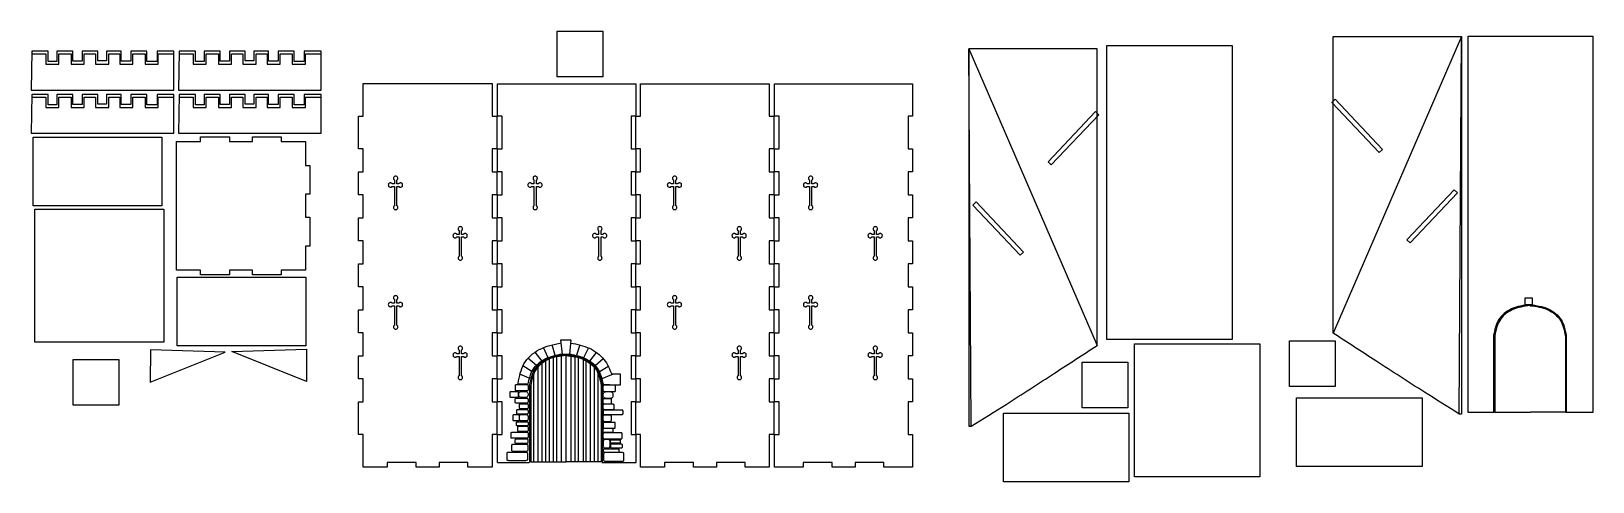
# Model space of a CAD drawing. Extents: x -548 to 2336, y 6 to 838.
import ezdxf

# ---------------------------------------------------------------- set-up
doc = ezdxf.new("R2010")
doc.units = 0
doc.layers.get('0').update_dxf_attribs({"linetype": 'CONTINUOUS'})

msp = doc.modelspace()

# ---------------------------------------------------------------- linework, layer by layer
at = {"color": 1}
for points in [[(422.836912, 838.416407), (507.238648, 838.416407), (507.238648, 754.014663), (422.836912, 754.014663), (422.836912, 838.416407)], [(1775.41664, 266.212301), (1859.818376, 266.212301), (1859.818376, 181.810557), (1775.41664, 181.810557), (1775.41664, 266.212301)], [(-470.789896, 231.771533), (-386.388232, 231.771533), (-386.388232, 147.369861), (-470.789896, 147.369861), (-470.789896, 231.771533)], [(1392.61096, 226.513917), (1477.012696, 226.513917), (1477.012696, 142.112173), (1392.61096, 142.112173), (1392.61096, 226.513917)]]:
    msp.add_lwpolyline(points, close=True, dxfattribs=at)
at = {"color": 6}
for points in [[(1438.35072, 812.157974), (1669.49288, 812.157974), (1669.49288, 268.385749), (1438.35072, 268.385749), (1438.35072, 812.157974)], [(1856.093538, 280.305989), (1856.093538, 828.696613), (2093.288818, 828.696613), (2093.288818, 828.696613)], [(2093.288818, 828.696613), (2093.288818, 130.918453), (2088.913858, 130.918453)], [(-548.172578, 729.744877), (-285.055577, 729.744877), (-285.055577, 801.410399), (-315.863543, 801.410399), (-315.863543, 782.236694), (-334.723824, 782.236694), (-334.723824, 801.410399), (-364.273752, 801.410399), (-364.273752, 782.864989), (-381.877466, 782.864989), (-381.877466, 801.410399), (-409.22766, 801.410399), (-409.22766, 783.806679), (-425.259927, 783.806679), (-425.259927, 801.410399), (-454.180106, 801.410399), (-454.180106, 783.178383), (-471.155531, 783.178383), (-471.155531, 801.410399), (-500.705459, 801.410399), (-500.705459, 782.548656), (-517.051128, 782.548656), (-517.051128, 801.410399), (-547.22951, 801.410399), (-548.172578, 729.744877)], [(-276.172522, 729.744877), (-13.055521, 729.744877), (-13.055521, 801.410399), (-43.863487, 801.410399), (-43.863487, 782.236694), (-62.723768, 782.236694), (-62.723768, 801.410399), (-92.273696, 801.410399), (-92.273696, 782.864989), (-109.87741, 782.864989), (-109.87741, 801.410399), (-137.227604, 801.410399), (-137.227604, 783.806679), (-153.259871, 783.806679), (-153.259871, 801.410399), (-182.18005, 801.410399), (-182.18005, 783.178383), (-199.155475, 783.178383), (-199.155475, 801.410399), (-228.705403, 801.410399), (-228.705403, 782.548656), (-245.051072, 782.548656), (-245.051072, 801.410399), (-275.229454, 801.410399), (-276.172522, 729.744877)], [(1183.387984, 806.097571), (1183.387984, 108.319411), (1187.762944, 108.319411)], [(1420.583264, 257.706947), (1420.583264, 806.097571), (1183.387984, 806.097571), (1183.387984, 806.097571)], [(-548.172578, 649.744877), (-285.055577, 649.744877), (-285.055577, 721.410399), (-315.863543, 721.410399), (-315.863543, 702.236694), (-334.723824, 702.236694), (-334.723824, 721.410399), (-364.273752, 721.410399), (-364.273752, 702.864989), (-381.877466, 702.864989), (-381.877466, 721.410399), (-409.22766, 721.410399), (-409.22766, 703.806679), (-425.259927, 703.806679), (-425.259927, 721.410399), (-454.180106, 721.410399), (-454.180106, 703.178383), (-471.155531, 703.178383), (-471.155531, 721.410399), (-500.705459, 721.410399), (-500.705459, 702.548656), (-517.051128, 702.548656), (-517.051128, 721.410399), (-547.22951, 721.410399), (-548.172578, 649.744877)], [(-276.172522, 649.744877), (-13.055521, 649.744877), (-13.055521, 721.410399), (-43.863487, 721.410399), (-43.863487, 702.236694), (-62.723768, 702.236694), (-62.723768, 721.410399), (-92.273696, 721.410399), (-92.273696, 702.864989), (-109.87741, 702.864989), (-109.87741, 721.410399), (-137.227604, 721.410399), (-137.227604, 703.806679), (-153.259871, 703.806679), (-153.259871, 721.410399), (-182.18005, 721.410399), (-182.18005, 703.178383), (-199.155475, 703.178383), (-199.155475, 721.410399), (-228.705403, 721.410399), (-228.705403, 702.548656), (-245.051072, 702.548656), (-245.051072, 721.410399), (-275.229454, 721.410399), (-276.172522, 649.744877)], [(1720.5556, 260.749117), (1720.5556, 14.957621), (1488.92288, 14.957621), (1488.92288, 260.749117), (1720.5556, 260.749117)], [(-328.16268, 249.767925), (-328.363952, 189.634325), (-190.144816, 245.430485), (-328.16268, 249.767925)], [(-39.867819, 250.985309), (-39.666547, 190.851709), (-177.885648, 246.647869), (-39.867819, 250.985309)], [(2020.30256, 160.665389), (2020.30256, 33.695461), (1788.65152, 33.695461), (1788.65152, 160.665389), (2020.30256, 160.665389)], [(1479.0464, 132.632477), (1479.0464, 5.662581), (1247.39536, 5.662581), (1247.39536, 132.632477), (1479.0464, 132.632477)]]:
    msp.add_lwpolyline(points, close=True, dxfattribs=at)
for points in [[(2151.94232, 133.911589), (2105.3032, 133.911589), (2105.3032, 828.992349), (2335.5016, 828.992349), (2335.5016, 133.911589), (2287.28688, 133.911589)], [(2152.442999, 277.551123), (2152.442999, 133.206017)], [(2286.421219, 277.47065), (2286.421219, 133.125543)], [(374.157937, 184.652795), (374.157937, 42.508908), (439.94483, 42.508908)], [(504.528263, 184.573548), (504.528263, 42.429661), (440.327074, 42.429661)]]:
    msp.add_lwpolyline(points, dxfattribs=at)
at = {"color": 3}
for points in [[(-547.22951, 796.696075), (-521.296092, 796.696075), (-521.296092, 777.233986), (-496.898969, 777.233986), (-496.898969, 796.696075), (-474.588284, 796.696075), (-474.588284, 777.233986), (-450.191161, 777.233986), (-450.191161, 796.696075), (-429.387179, 796.696075), (-429.387179, 777.233986), (-404.990056, 777.233986), (-404.990056, 796.696075), (-384.749619, 796.696075), (-384.749619, 777.233986), (-360.352496, 777.233986), (-360.352496, 796.696075), (-338.041811, 796.696075), (-338.041811, 777.233986), (-313.644688, 777.233986), (-313.644688, 796.696075), (-284.741158, 796.696075)], [(-275.229454, 796.696075), (-249.296036, 796.696075), (-249.296036, 777.233986), (-224.898913, 777.233986), (-224.898913, 796.696075), (-202.588228, 796.696075), (-202.588228, 777.233986), (-178.191105, 777.233986), (-178.191105, 796.696075), (-157.387123, 796.696075), (-157.387123, 777.233986), (-132.99, 777.233986), (-132.99, 796.696075), (-112.749563, 796.696075), (-112.749563, 777.233986), (-88.35244, 777.233986), (-88.35244, 796.696075), (-66.041755, 796.696075), (-66.041755, 777.233986), (-41.644632, 777.233986), (-41.644632, 796.696075), (-12.741102, 796.696075)], [(-547.22951, 716.696075), (-521.296092, 716.696075), (-521.296092, 697.233986), (-496.898969, 697.233986), (-496.898969, 716.696075), (-474.588284, 716.696075), (-474.588284, 697.233986), (-450.191161, 697.233986), (-450.191161, 716.696075), (-429.387179, 716.696075), (-429.387179, 697.233986), (-404.990056, 697.233986), (-404.990056, 716.696075), (-384.749619, 716.696075), (-384.749619, 697.233986), (-360.352496, 697.233986), (-360.352496, 716.696075), (-338.041811, 716.696075), (-338.041811, 697.233986), (-313.644688, 697.233986), (-313.644688, 716.696075), (-284.741158, 716.696075)], [(-275.229454, 716.696075), (-249.296036, 716.696075), (-249.296036, 697.233986), (-224.898913, 697.233986), (-224.898913, 716.696075), (-202.588228, 716.696075), (-202.588228, 697.233986), (-178.191105, 697.233986), (-178.191105, 716.696075), (-157.387123, 716.696075), (-157.387123, 697.233986), (-132.99, 697.233986), (-132.99, 716.696075), (-112.749563, 716.696075), (-112.749563, 697.233986), (-88.35244, 697.233986), (-88.35244, 716.696075), (-66.041755, 716.696075), (-66.041755, 697.233986), (-41.644632, 697.233986), (-41.644632, 716.696075), (-12.741102, 716.696075)], [(118.40726, 551.525948), (122.577259, 551.525948), (122.577259, 515.874952)], [(122.577259, 563.322277), (122.577259, 556.284908), (118.60358, 556.284908)], [(124.891339, 570.603638), (124.891339, 570.603638)], [(130.423739, 556.284908), (127.199499, 556.284908), (127.199499, 563.316357)], [(127.199499, 515.880872), (127.199499, 551.525948), (130.620059, 551.525948)], [(376.00726, 551.525948), (380.177259, 551.525948), (380.177259, 515.874952)], [(380.177259, 563.322277), (380.177259, 556.284908), (376.20358, 556.284908)], [(382.491339, 570.603638), (382.491339, 570.603638)], [(388.023739, 556.284908), (384.799499, 556.284908), (384.799499, 563.316357)], [(384.799499, 515.880872), (384.799499, 551.525948), (388.220059, 551.525948)], [(633.60726, 551.525948), (637.777259, 551.525948), (637.777259, 515.874952)], [(637.777259, 563.322277), (637.777259, 556.284908), (633.80358, 556.284908)], [(640.091339, 570.603638), (640.091339, 570.603638)], [(645.623739, 556.284908), (642.399499, 556.284908), (642.399499, 563.316357)], [(642.399499, 515.880872), (642.399499, 551.525948), (645.820059, 551.525948)], [(884.807352, 551.525948), (888.977351, 551.525948), (888.977351, 515.874952)], [(888.977351, 563.322277), (888.977351, 556.284908), (885.003672, 556.284908)], [(891.291431, 570.603638), (891.291431, 570.603638)], [(896.823831, 556.284908), (893.599591, 556.284908), (893.599591, 563.316357)], [(893.599591, 515.880872), (893.599591, 551.525948), (897.020151, 551.525948)], [(241.973315, 469.948413), (241.973315, 462.911044), (237.999636, 462.911044)], [(244.287395, 477.229774), (244.287395, 477.229774)], [(249.819795, 462.911044), (246.595555, 462.911044), (246.595555, 469.942493)], [(499.573315, 469.948413), (499.573315, 462.911044), (495.599636, 462.911044)], [(501.887395, 477.229774), (501.887395, 477.229774)], [(507.419795, 462.911044), (504.195555, 462.911044), (504.195555, 469.942493)], [(757.173315, 469.948413), (757.173315, 462.911044), (753.199636, 462.911044)], [(759.487395, 477.229774), (759.487395, 477.229774)], [(765.019795, 462.911044), (761.795555, 462.911044), (761.795555, 469.942493)], [(1008.373475, 469.948413), (1008.373475, 462.911044), (1004.399796, 462.911044)], [(1010.687555, 477.229774), (1010.687555, 477.229774)], [(1016.219955, 462.911044), (1012.995715, 462.911044), (1012.995715, 469.942493)], [(237.803316, 458.152084), (241.973315, 458.152084), (241.973315, 422.501088)], [(246.595555, 422.507008), (246.595555, 458.152084), (250.016115, 458.152084)], [(495.403316, 458.152084), (499.573315, 458.152084), (499.573315, 422.501088)], [(504.195555, 422.507008), (504.195555, 458.152084), (507.616115, 458.152084)], [(753.003316, 458.152084), (757.173315, 458.152084), (757.173315, 422.501088)], [(761.795555, 422.507008), (761.795555, 458.152084), (765.216115, 458.152084)], [(1004.203476, 458.152084), (1008.373475, 458.152084), (1008.373475, 422.501088)], [(1012.995715, 422.507008), (1012.995715, 458.152084), (1016.416275, 458.152084)], [(124.891339, 349.803614), (124.891339, 349.803614)], [(640.091339, 349.803614), (640.091339, 349.803614)], [(891.291431, 349.803614), (891.291431, 349.803614)], [(118.40726, 330.725924), (122.577259, 330.725924), (122.577259, 295.074928)], [(122.577259, 342.522253), (122.577259, 335.484884), (118.60358, 335.484884)], [(130.423739, 335.484884), (127.199499, 335.484884), (127.199499, 342.516333)], [(127.199499, 295.080848), (127.199499, 330.725924), (130.620059, 330.725924)], [(633.60726, 330.725924), (637.777259, 330.725924), (637.777259, 295.074928)], [(637.777259, 342.522253), (637.777259, 335.484884), (633.80358, 335.484884)], [(645.623739, 335.484884), (642.399499, 335.484884), (642.399499, 342.516333)], [(642.399499, 295.080848), (642.399499, 330.725924), (645.820059, 330.725924)], [(884.807352, 330.725924), (888.977351, 330.725924), (888.977351, 295.074928)], [(888.977351, 342.522253), (888.977351, 335.484884), (885.003672, 335.484884)], [(896.823831, 335.484884), (893.599591, 335.484884), (893.599591, 342.516333)], [(893.599591, 295.080848), (893.599591, 330.725924), (897.020151, 330.725924)], [(430.058664, 267.792101), (448.598336, 267.792101), (446.031376, 241.153277), (432.625632, 241.153277), (430.058664, 267.792101)], [(237.803316, 237.352084), (241.973315, 237.352084), (241.973315, 201.701088)], [(241.973315, 249.148413), (241.973315, 242.111044), (237.999636, 242.111044)], [(244.287395, 256.429774), (244.287395, 256.429774)], [(249.819795, 242.111044), (246.595555, 242.111044), (246.595555, 249.142493)], [(246.595555, 201.707008), (246.595555, 237.352084), (250.016115, 237.352084)], [(384.8536, 220.370141), (369.115408, 234.090557)], [(381.625336, 245.389669), (394.94224, 228.844477)], [(396.960032, 254.267493), (405.837856, 235.502949)], [(408.51232, 232.553373), (408.51232, 42.647381)], [(413.101544, 259.513581), (418.751272, 239.740117)], [(415.998264, 42.550901), (415.998264, 235.481261)], [(422.204456, 42.707701), (422.204456, 237.768757)], [(430.275056, 238.796525), (430.275056, 42.707701)], [(439.253312, 239.397181), (439.253312, 42.314261), (438.967896, 42.895461)], [(448.411328, 238.717277), (448.411328, 42.628501)], [(456.481744, 42.628501), (456.481744, 237.689509)], [(465.158528, 258.706597), (458.903736, 239.941861)], [(462.639696, 42.471461), (462.639696, 235.936493)], [(470.93664, 231.699741), (470.93664, 42.683381)], [(481.098464, 253.258597), (471.816976, 234.695797)], [(483.116088, 228.642733), (495.424096, 244.380773)], [(508.135936, 232.879901), (493.406472, 219.764565)], [(753.003316, 237.352084), (757.173315, 237.352084), (757.173315, 201.701088)], [(757.173315, 249.148413), (757.173315, 242.111044), (753.199636, 242.111044)], [(759.487395, 256.429774), (759.487395, 256.429774)], [(765.019795, 242.111044), (761.795555, 242.111044), (761.795555, 249.142493)], [(761.795555, 201.707008), (761.795555, 237.352084), (765.216115, 237.352084)], [(1004.203476, 237.352084), (1008.373475, 237.352084), (1008.373475, 201.701088)], [(1008.373475, 249.148413), (1008.373475, 242.111044), (1004.399796, 242.111044)], [(1010.687555, 256.429774), (1010.687555, 256.429774)], [(1016.219955, 242.111044), (1012.995715, 242.111044), (1012.995715, 249.142493)], [(1012.995715, 201.707008), (1012.995715, 237.352084), (1016.416275, 237.352084)], [(353.377384, 205.237165), (370.931456, 197.771557)], [(359.632176, 220.571893), (376.17752, 210.079565), (376.379264, 210.483061)], [(379.722088, 42.669221), (379.722088, 205.763661)], [(387.497592, 217.612453), (387.497592, 42.873861)], [(394.862184, 223.991477), (394.862184, 42.685861)], [(402.12116, 42.553141), (402.12116, 228.782197)], [(476.565216, 42.243141), (476.565216, 228.960853)], [(484.126712, 223.396085), (484.126712, 42.721861)], [(491.188776, 216.758989), (491.188776, 42.563861)], [(498.96428, 42.705141), (498.96428, 205.168277)], [(500.871904, 209.070669), (518.2244, 219.764565)], [(505.916392, 196.762661), (523.87396, 203.824605)], [(539.813896, 184.858293), (539.813896, 204.833677), (523.672208, 204.833677)], [(345.87721, 175.614141), (345.87721, 183.278037)], [(347.289594, 185.295661), (367.863274, 185.295661)], [(347.289594, 185.295661), (347.289594, 185.295661)], [(367.863274, 173.596501), (347.289594, 173.596501)], [(351.15785, 187.077661), (369.11541, 186.472421)], [(369.275666, 183.278037), (369.275666, 175.614141)], [(507.669178, 182.279341), (507.669178, 174.615621)], [(529.655418, 184.296965), (509.081562, 184.296965)], [(529.655418, 184.296965), (529.655418, 184.296965)], [(531.067802, 174.615621), (531.067802, 182.279341)], [(336.025066, 162.461621), (336.025066, 171.541365)], [(338.042858, 172.752005), (348.938474, 172.752005)], [(338.042858, 172.752005), (338.042858, 172.752005)], [(348.938474, 161.250981), (338.042858, 161.250981)], [(345.591794, 153.273485), (345.591794, 157.965837)], [(347.205922, 160.185205), (367.66153, 160.185205)], [(347.205922, 160.185205), (347.205922, 160.185205)], [(367.66153, 151.054101), (347.205922, 151.054101)], [(350.956098, 171.541365), (350.956098, 162.461621)], [(352.154818, 165.765437), (352.154818, 168.301509)], [(353.581554, 142.110413), (353.581554, 148.298645)], [(354.993946, 149.912781), (367.863274, 149.912781)], [(354.993946, 149.912781), (354.993946, 149.912781)], [(357.199138, 172.740421), (364.231514, 172.740421)], [(357.199138, 172.740421), (357.199138, 172.740421)], [(364.231514, 161.326525), (357.199138, 161.326525)], [(369.275666, 168.301509), (369.275666, 165.765437)], [(369.275666, 157.965837), (369.275666, 153.273485)], [(369.275666, 148.298645), (369.275666, 142.110413)], [(507.634602, 156.984941), (507.634602, 152.256981)], [(507.680242, 167.300397), (507.680242, 164.769333)], [(507.698562, 147.280589), (507.698562, 141.131077)], [(522.589674, 159.221253), (508.72821, 159.221253)], [(508.72821, 150.020653), (522.589674, 150.020653)], [(509.081562, 172.597805), (529.655418, 172.597805)], [(526.60089, 148.884693), (509.568034, 148.884693)], [(521.150138, 171.730837), (513.306458, 171.730837)], [(513.306458, 160.338893), (521.150138, 160.338893)], [(521.150138, 171.730837), (521.150138, 171.730837)], [(522.589674, 159.221253), (522.589674, 159.221253)], [(523.68345, 152.256981), (523.68345, 156.984941)], [(526.60089, 148.884693), (526.60089, 148.884693)], [(526.77653, 164.769333), (526.77653, 167.300397)], [(528.470362, 141.131077), (528.470362, 147.280589)], [(341.596994, 119.449765), (341.596994, 128.727621)], [(345.02701, 129.938285), (349.295466, 129.938285)], [(345.02701, 129.938285), (345.02701, 129.938285)], [(349.295466, 118.239117), (345.02701, 118.239117)], [(347.874778, 110.200429), (347.874778, 115.719989)], [(348.445442, 132.610237), (348.445442, 137.538909)], [(348.681762, 116.527141), (368.468682, 116.527141)], [(348.681762, 116.527141), (348.681762, 116.527141)], [(350.261146, 139.354781), (367.459786, 139.354781)], [(350.261146, 139.354781), (350.261146, 139.354781)], [(367.459786, 130.794533), (350.261146, 130.794533)], [(352.72565, 128.727621), (352.72565, 119.449765)], [(353.581554, 121.063901), (353.581554, 127.113485)], [(367.863274, 140.496277), (354.993946, 140.496277)], [(356.40633, 129.938285), (366.45089, 129.938285)], [(356.40633, 129.938285), (356.40633, 129.938285)], [(366.45089, 118.239117), (356.40633, 118.239117)], [(369.275666, 137.538909), (369.275666, 132.610237)], [(369.275666, 127.113485), (369.275666, 121.063901)], [(369.275666, 115.719989), (369.275666, 110.200429)], [(507.669178, 126.114957), (507.669178, 120.065197)], [(507.733658, 136.503213), (507.733658, 131.648709)], [(529.314162, 115.477093), (508.566746, 115.477093)], [(542.911474, 138.291773), (509.522226, 138.291773)], [(509.522226, 129.860141), (542.911474, 129.860141)], [(509.568034, 139.526797), (526.60089, 139.526797)], [(520.538506, 128.939741), (510.493954, 128.939741)], [(510.493954, 117.240421), (520.538506, 117.240421)], [(520.538506, 128.939741), (520.538506, 128.939741)], [(523.36329, 120.065197), (523.36329, 126.114957)], [(529.314162, 115.477093), (529.314162, 115.477093)], [(542.911474, 138.291773), (542.911474, 138.291773)], [(544.700034, 131.648709), (544.700034, 136.503213)], [(337.887442, 88.416085), (337.887442, 94.702173)], [(338.896346, 97.123461), (368.266762, 97.123461)], [(338.896346, 97.123461), (338.896346, 97.123461)], [(368.468682, 109.393277), (348.681762, 109.393277)], [(350.442666, 99.962581), (350.442666, 106.839725)], [(352.056794, 108.252133), (367.66153, 108.252133)], [(352.056794, 108.252133), (352.056794, 108.252133)], [(367.66153, 98.550021), (352.056794, 98.550021)], [(369.275666, 106.839725), (369.275666, 99.962581)], [(369.275666, 94.702173), (369.275666, 88.416085)], [(507.63149, 102.942085), (507.63149, 98.438693)], [(507.681106, 93.696557), (507.681106, 87.424133)], [(507.720522, 114.261957), (507.720522, 105.951493)], [(508.566746, 104.736357), (529.314162, 104.736357)], [(541.903786, 96.112661), (508.817754, 96.112661)], [(524.91933, 103.866965), (509.252018, 103.866965)], [(509.252018, 97.513637), (524.91933, 97.513637)], [(524.91933, 103.866965), (524.91933, 103.866965)], [(526.539866, 98.438693), (526.539866, 102.942085)], [(530.160386, 105.951493), (530.160386, 114.261957)], [(541.903786, 96.112661), (541.903786, 96.112661)], [(543.040266, 87.424133), (543.040266, 93.696557)], [(330.468514, 46.839093), (330.468514, 58.379541)], [(334.100274, 60.598909), (364.787826, 60.598909)], [(334.100274, 60.598909), (334.100274, 60.598909)], [(368.266762, 85.994805), (338.896346, 85.994805)], [(339.314178, 64.161709), (339.314178, 72.730429)], [(341.331978, 75.151717), (366.68721, 75.151717)], [(341.331978, 75.151717), (341.331978, 75.151717)], [(366.68721, 61.740405), (341.331978, 61.740405)], [(345.591794, 78.310837), (345.591794, 82.835669)], [(347.609586, 84.853477), (366.972794, 84.853477)], [(347.609586, 84.853477), (347.609586, 84.853477)], [(366.972794, 76.293213), (347.609586, 76.293213)], [(368.419762, 58.379541), (368.419762, 46.839093)], [(368.705002, 72.730429), (368.705002, 64.161709)], [(368.99025, 82.835669), (368.99025, 78.310837)], [(507.965826, 80.149877), (507.965826, 71.865885)], [(508.166018, 64.998077), (508.166018, 61.621637)], [(508.817754, 85.008205), (541.903786, 85.008205)], [(535.676826, 65.951997), (510.193842, 65.951997)], [(510.193842, 60.667541), (535.676826, 60.667541)], [(517.09017, 83.843701), (511.65965, 83.843701)], [(511.65965, 68.172061), (517.09017, 68.172061)], [(542.84457, 59.600213), (512.157186, 59.600213)], [(517.09017, 83.843701), (517.09017, 83.843701)], [(520.783994, 71.865885), (520.783994, 80.149877)], [(521.36589, 83.426725), (539.34281, 83.426725), (539.34281, 77.149117), (521.36589, 77.149117), (521.36589, 83.426725), (521.36589, 83.426725)], [(521.936546, 69.730013), (521.936546, 74.010221)], [(523.648706, 75.722381), (541.34021, 75.722381)], [(523.648706, 75.722381), (523.648706, 75.722381)], [(541.34021, 68.018029), (523.648706, 68.018029)], [(535.676826, 65.951997), (535.676826, 65.951997)], [(537.70465, 61.621637), (537.70465, 64.998077)], [(542.84457, 59.600213), (542.84457, 59.600213)], [(543.052362, 74.010221), (543.052362, 69.730013)], [(364.787826, 44.619381), (334.100274, 44.619381)], [(508.52525, 57.380837), (508.52525, 45.840221)], [(512.157186, 43.620677), (542.84457, 43.620677)], [(546.476498, 45.840221), (546.476498, 57.380837)]]:
    msp.add_lwpolyline(points, dxfattribs=at)
at = {"color": 5}
for points in [[(64.74057, 741.497173), (302.851002, 741.497173), (302.851002, 681.260902), (311.354946, 681.260902), (311.354946, 621.024637), (302.851002, 621.024637), (302.851002, 578.504909), (311.354946, 578.504909), (311.354946, 535.985197), (302.851002, 535.985197), (302.851002, 493.465477), (311.354946, 493.465477), (311.354946, 450.945757), (302.851002, 450.945757), (302.851002, 408.426029), (311.354946, 408.426029), (311.354946, 365.906317), (302.851002, 365.906317), (302.851002, 323.386589), (311.354946, 323.386589), (311.354946, 280.866877), (302.851002, 280.866877), (302.851002, 238.347149), (311.354946, 238.347149), (311.354946, 195.827437), (302.851002, 195.827437), (302.851002, 153.307709), (311.354946, 153.307709), (311.354946, 93.071445), (302.851002, 93.071445), (302.851002, 32.835173), (258.205298, 32.835173), (258.205298, 41.339117), (205.055642, 41.339117), (205.055642, 32.835173), (162.535922, 32.835173), (162.535922, 41.339117), (109.386275, 41.339117), (109.386275, 32.835173), (64.74057, 32.835173), (64.74057, 93.071445), (56.236626, 93.071445), (56.236626, 153.307709), (64.74057, 153.307709), (64.74057, 195.827437), (56.236626, 195.827437), (56.236626, 238.347149), (64.74057, 238.347149), (64.74057, 280.866877), (56.236626, 280.866877), (56.236626, 323.386589), (64.74057, 323.386589), (64.74057, 365.906317), (56.236626, 365.906317), (56.236626, 408.426029), (64.74057, 408.426029), (64.74057, 450.945757), (56.236626, 450.945757), (56.236626, 493.465477), (64.74057, 493.465477), (64.74057, 535.985197), (56.236626, 535.985197), (56.236626, 578.504909), (64.74057, 578.504909), (64.74057, 621.024637), (56.236626, 621.024637), (56.236626, 681.260902), (64.74057, 681.260902), (64.74057, 741.497173)], [(576.740632, 741.359109), (814.851064, 741.359109), (814.851064, 681.122838), (823.355008, 681.122838), (823.355008, 620.886573), (814.851064, 620.886573), (814.851064, 578.366845), (823.355008, 578.366845), (823.355008, 535.847133), (814.851064, 535.847133), (814.851064, 493.327413), (823.355008, 493.327413), (823.355008, 450.807693), (814.851064, 450.807693), (814.851064, 408.287965), (823.355008, 408.287965), (823.355008, 365.768253), (814.851064, 365.768253), (814.851064, 323.248525), (823.355008, 323.248525), (823.355008, 280.728813), (814.851064, 280.728813), (814.851064, 238.209085), (823.355008, 238.209085), (823.355008, 195.689373), (814.851064, 195.689373), (814.851064, 153.169645), (823.355008, 153.169645), (823.355008, 92.933381), (814.851064, 92.933381), (814.851064, 32.697109), (770.20536, 32.697109), (770.20536, 41.201053), (717.055704, 41.201053), (717.055704, 32.697109), (674.535984, 32.697109), (674.535984, 41.201053), (621.386338, 41.201053), (621.386338, 32.697109), (576.740632, 32.697109), (576.740632, 92.933381), (568.236688, 92.933381), (568.236688, 153.169645), (576.740632, 153.169645), (576.740632, 195.689373), (568.236688, 195.689373), (568.236688, 238.209085), (576.740632, 238.209085), (576.740632, 280.728813), (568.236688, 280.728813), (568.236688, 323.248525), (576.740632, 323.248525), (576.740632, 365.768253), (568.236688, 365.768253), (568.236688, 408.287965), (576.740632, 408.287965), (576.740632, 450.807693), (568.236688, 450.807693), (568.236688, 493.327413), (576.740632, 493.327413), (576.740632, 535.847133), (568.236688, 535.847133), (568.236688, 578.366845), (576.740632, 578.366845), (576.740632, 620.886573), (568.236688, 620.886573), (568.236688, 681.122838), (576.740632, 681.122838), (576.740632, 741.359109)], [(824.40008, 741.359109), (1079.5184, 741.359109), (1079.5184, 681.122838), (1071.014456, 681.122838), (1071.014456, 620.886573), (1079.5184, 620.886573), (1079.5184, 578.366845), (1071.014456, 578.366845), (1071.014456, 535.847133), (1079.5184, 535.847133), (1079.5184, 493.327413), (1071.014456, 493.327413), (1071.014456, 450.807693), (1079.5184, 450.807693), (1079.5184, 408.287965), (1071.014456, 408.287965), (1071.014456, 365.768253), (1079.5184, 365.768253), (1079.5184, 323.248525), (1071.014456, 323.248525), (1071.014456, 280.728813), (1079.5184, 280.728813), (1079.5184, 238.209085), (1071.014456, 238.209085), (1071.014456, 195.689373), (1079.5184, 195.689373), (1079.5184, 153.169645), (1071.014456, 153.169645), (1071.014456, 92.933381), (1079.5184, 92.933381), (1079.5184, 32.697109), (1026.368752, 32.697109), (1026.368752, 41.201053), (973.219096, 41.201053), (973.219096, 32.697109), (930.699376, 32.697109), (930.699376, 41.201053), (877.54973, 41.201053), (877.54973, 32.697109), (824.40008, 32.697109), (824.40008, 92.933381), (832.904024, 92.933381), (832.904024, 153.169645), (824.40008, 153.169645), (824.40008, 195.689373), (832.904024, 195.689373), (832.904024, 238.209085), (824.40008, 238.209085), (824.40008, 280.728813), (832.904024, 280.728813), (832.904024, 323.248525), (824.40008, 323.248525), (824.40008, 365.768253), (832.904024, 365.768253), (832.904024, 408.287965), (824.40008, 408.287965), (824.40008, 450.807693), (832.904024, 450.807693), (832.904024, 493.327413), (824.40008, 493.327413), (824.40008, 535.847133), (832.904024, 535.847133), (832.904024, 578.366845), (824.40008, 578.366845), (824.40008, 620.886573), (832.904024, 620.886573), (832.904024, 681.122838), (824.40008, 681.122838), (824.40008, 741.359109)], [(1859.600674, 712.528232), (1947.141735, 619.904641), (1941.043359, 614.1409), (1853.502299, 706.764491), (1859.600674, 712.528232)], [(1417.076127, 689.92919), (1329.535067, 597.305599), (1335.633443, 591.541859), (1423.174503, 684.165449), (1417.076127, 689.92919)], [(-307.28432, 642.623045), (-307.28432, 515.663085), (-544.795544, 515.663085), (-544.795544, 642.623045), (-307.28432, 642.623045)], [(-280.03948, 634.879421), (-235.393774, 634.879421), (-235.393774, 643.383365), (-182.244128, 643.383365), (-182.244128, 634.879421), (-139.724408, 634.879421), (-139.724408, 643.383365), (-86.574752, 643.383365), (-86.574752, 634.879421), (-41.929048, 634.879421), (-41.929048, 590.233715), (-33.425104, 590.233715), (-33.425104, 537.084069), (-41.929048, 537.084069), (-41.929048, 494.564349), (-33.425104, 494.564349), (-33.425104, 441.414693), (-41.929048, 441.414693), (-41.929048, 396.768989), (-86.574752, 396.768989), (-86.574752, 388.265045), (-139.724408, 388.265045), (-139.724408, 396.768989), (-182.244128, 396.768989), (-182.244128, 388.265045), (-235.393774, 388.265045), (-235.393774, 396.768989), (-280.03948, 396.768989), (-280.03948, 634.879421)], [(1196.825648, 522.845746), (1284.366703, 430.222161), (1278.268344, 424.458437), (1190.72729, 517.082022), (1196.825648, 522.845746)], [(2079.851154, 545.444787), (1992.310099, 452.821203), (1998.408457, 447.057479), (2085.949512, 539.681063), (2079.851154, 545.444787)], [(-303.377888, 509.774733), (-303.377888, 263.994429), (-541.34544, 263.994429), (-541.34544, 509.774733), (-303.377888, 509.774733)], [(-40.95819, 383.770413), (-40.95819, 256.810453), (-278.469416, 256.810453), (-278.469416, 383.770413), (-40.95819, 383.770413)], [(2210.71664, 345.836597), (2223.58232, 345.836597), (2223.58232, 332.970869), (2210.71664, 332.970869), (2210.71664, 345.836597)]]:
    msp.add_lwpolyline(points, close=True, dxfattribs=at)
for points in [[(313.118368, 41.348157), (313.118368, 92.933381), (321.622312, 92.933381), (321.622312, 153.169645), (313.118368, 153.169645), (313.118368, 195.689373), (321.622312, 195.689373), (321.622312, 238.209085), (313.118368, 238.209085), (313.118368, 280.728813), (321.622312, 280.728813), (321.622312, 323.248525), (313.118368, 323.248525), (313.118368, 365.768253), (321.622312, 365.768253), (321.622312, 408.287965), (313.118368, 408.287965), (313.118368, 450.807693), (321.622312, 450.807693), (321.622312, 493.327413), (313.118368, 493.327413), (313.118368, 535.847133), (321.622312, 535.847133), (321.622312, 578.366845), (313.118368, 578.366845), (313.118368, 620.886573), (321.622312, 620.886573), (321.622312, 681.122838), (313.118368, 681.122838), (313.118368, 741.359109), (568.236688, 741.359109), (568.236688, 681.122838), (559.732744, 681.122838), (559.732744, 620.886573), (568.236688, 620.886573), (568.236688, 578.366845), (559.732744, 578.366845), (559.732744, 535.847133), (568.236688, 535.847133), (568.236688, 493.327413), (559.732744, 493.327413), (559.732744, 450.807693), (568.236688, 450.807693), (568.236688, 408.287965), (559.732744, 408.287965), (559.732744, 365.768253), (568.236688, 365.768253), (568.236688, 323.248525), (559.732744, 323.248525), (559.732744, 280.728813), (568.236688, 280.728813), (568.236688, 238.209085), (559.732744, 238.209085), (559.732744, 195.689373), (568.236688, 195.689373), (568.236688, 153.169645), (559.732744, 153.169645), (559.732744, 92.933381), (568.236688, 92.933381), (568.236688, 41.348157)], [(2154.608989, 276.593731), (2154.608989, 134.449844), (2220.395882, 134.449844)], [(2284.979315, 276.514485), (2284.979315, 134.370598), (2220.778126, 134.370598)], [(371.99196, 185.610187), (371.99196, 41.26508)], [(505.970181, 185.529713), (505.970181, 41.184606)], [(312.650888, 41.257541), (371.627064, 41.257541)], [(505.782424, 41.257541), (569.050616, 41.257541)]]:
    msp.add_lwpolyline(points, dxfattribs=at)
at = {"color": 3}
for points, knots in [([(118.60358, 556.284908), (118.331205, 556.616063), (117.78431, 557.28098), (116.602955, 557.896665), (115.03251, 558.16609), (113.182614, 557.669741), (111.651616, 556.135881), (111.083373, 554.036319), (111.651627, 551.936746), (113.182487, 550.402844), (114.995595, 549.916551), (116.49358, 550.152159), (117.593675, 550.671376), (118.136965, 551.242036), (118.40726, 551.525948)], [0, 0, 0, 0, 1.275643, 2.561335, 3.893989, 5.990744, 8.024647, 10.121325, 12.218093, 14.252001, 16.348753, 17.57122, 18.750716, 19.918543, 19.918543, 19.918543, 19.918543]), ([(124.891339, 570.603638), (124.184436, 570.493405), (122.791784, 570.276238), (121.257988, 568.681895), (120.764021, 566.857168), (121.025065, 565.302108), (121.616728, 564.14148), (122.25796, 563.594596), (122.577259, 563.322277)], [0, 0, 0, 0, 2.096687, 4.13063, 6.227372, 7.532557, 8.79175, 10.040647, 10.040647, 10.040647, 10.040647]), ([(127.199499, 563.316357), (127.519981, 563.588761), (128.163637, 564.135858), (128.757198, 565.299071), (129.01893, 566.856124), (128.524816, 568.6819), (126.990957, 570.27626), (125.598273, 570.493411), (124.891339, 570.603638)], [0, 0, 0, 0, 1.251662, 2.51384, 3.822109, 5.918847, 7.952792, 10.049568, 10.049568, 10.049568, 10.049568]), ([(130.620059, 551.525948), (130.89036, 551.242036), (131.433663, 550.671374), (132.533759, 550.152169), (134.031731, 549.916545), (135.844827, 550.402866), (137.375725, 551.936728), (137.944048, 554.036319), (137.375736, 556.135898), (135.844699, 557.669722), (133.994806, 558.166092), (132.424363, 557.896664), (131.243008, 557.28098), (130.696114, 556.616063), (130.423739, 556.284908)], [0, 0, 0, 0, 1.16784, 2.347352, 3.569783, 5.666521, 7.700469, 9.797247, 11.893935, 13.927878, 16.024619, 17.357272, 18.642965, 19.918608, 19.918608, 19.918608, 19.918608]), ([(376.20358, 556.284908), (375.931205, 556.616063), (375.38431, 557.28098), (374.202955, 557.896665), (372.63251, 558.16609), (370.782614, 557.669741), (369.251616, 556.135881), (368.683373, 554.036319), (369.251627, 551.936746), (370.782487, 550.402844), (372.595595, 549.916551), (374.09358, 550.152159), (375.193675, 550.671376), (375.736965, 551.242036), (376.00726, 551.525948)], [0, 0, 0, 0, 1.275643, 2.561335, 3.893989, 5.990744, 8.024647, 10.121325, 12.218093, 14.252001, 16.348753, 17.57122, 18.750716, 19.918543, 19.918543, 19.918543, 19.918543]), ([(382.491339, 570.603638), (381.784436, 570.493405), (380.391784, 570.276238), (378.857988, 568.681895), (378.364021, 566.857168), (378.625065, 565.302108), (379.216728, 564.14148), (379.85796, 563.594596), (380.177259, 563.322277)], [0, 0, 0, 0, 2.096687, 4.13063, 6.227372, 7.532557, 8.79175, 10.040647, 10.040647, 10.040647, 10.040647]), ([(384.799499, 563.316357), (385.119981, 563.588761), (385.763637, 564.135858), (386.357198, 565.299071), (386.61893, 566.856124), (386.124816, 568.6819), (384.590957, 570.27626), (383.198273, 570.493411), (382.491339, 570.603638)], [0, 0, 0, 0, 1.251662, 2.51384, 3.822109, 5.918847, 7.952792, 10.049568, 10.049568, 10.049568, 10.049568]), ([(388.220059, 551.525948), (388.49036, 551.242036), (389.033663, 550.671374), (390.133759, 550.152169), (391.631731, 549.916545), (393.444827, 550.402866), (394.975725, 551.936728), (395.544048, 554.036319), (394.975736, 556.135898), (393.444699, 557.669722), (391.594806, 558.166092), (390.024363, 557.896664), (388.843008, 557.28098), (388.296114, 556.616063), (388.023739, 556.284908)], [0, 0, 0, 0, 1.16784, 2.347352, 3.569783, 5.666521, 7.700469, 9.797247, 11.893935, 13.927878, 16.024619, 17.357272, 18.642965, 19.918608, 19.918608, 19.918608, 19.918608]), ([(633.80358, 556.284908), (633.531205, 556.616063), (632.98431, 557.28098), (631.802955, 557.896665), (630.23251, 558.16609), (628.382614, 557.669741), (626.851616, 556.135881), (626.283373, 554.036319), (626.851627, 551.936746), (628.382487, 550.402844), (630.195595, 549.916551), (631.69358, 550.152159), (632.793675, 550.671376), (633.336965, 551.242036), (633.60726, 551.525948)], [0, 0, 0, 0, 1.275643, 2.561335, 3.893989, 5.990744, 8.024647, 10.121325, 12.218093, 14.252001, 16.348753, 17.57122, 18.750716, 19.918543, 19.918543, 19.918543, 19.918543]), ([(640.091339, 570.603638), (639.384436, 570.493405), (637.991784, 570.276238), (636.457988, 568.681895), (635.964021, 566.857168), (636.225065, 565.302108), (636.816728, 564.14148), (637.45796, 563.594596), (637.777259, 563.322277)], [0, 0, 0, 0, 2.096687, 4.13063, 6.227372, 7.532557, 8.79175, 10.040647, 10.040647, 10.040647, 10.040647]), ([(642.399499, 563.316357), (642.719981, 563.588761), (643.363637, 564.135858), (643.957198, 565.299071), (644.21893, 566.856124), (643.724816, 568.6819), (642.190957, 570.27626), (640.798273, 570.493411), (640.091339, 570.603638)], [0, 0, 0, 0, 1.251662, 2.51384, 3.822109, 5.918847, 7.952792, 10.049568, 10.049568, 10.049568, 10.049568]), ([(645.820059, 551.525948), (646.09036, 551.242036), (646.633663, 550.671374), (647.733759, 550.152169), (649.231731, 549.916545), (651.044827, 550.402866), (652.575725, 551.936728), (653.144048, 554.036319), (652.575736, 556.135898), (651.044699, 557.669722), (649.194806, 558.166092), (647.624363, 557.896664), (646.443008, 557.28098), (645.896114, 556.616063), (645.623739, 556.284908)], [0, 0, 0, 0, 1.16784, 2.347352, 3.569783, 5.666521, 7.700469, 9.797247, 11.893935, 13.927878, 16.024619, 17.357272, 18.642965, 19.918608, 19.918608, 19.918608, 19.918608]), ([(885.003672, 556.284908), (884.731297, 556.616063), (884.184402, 557.28098), (883.003047, 557.896665), (881.432602, 558.16609), (879.582706, 557.669741), (878.051708, 556.135881), (877.483465, 554.036319), (878.051719, 551.936746), (879.582579, 550.402844), (881.395687, 549.916551), (882.893672, 550.152159), (883.993767, 550.671376), (884.537057, 551.242036), (884.807352, 551.525948)], [0, 0, 0, 0, 1.275643, 2.561335, 3.893989, 5.990744, 8.024647, 10.121325, 12.218093, 14.252001, 16.348753, 17.57122, 18.750716, 19.918543, 19.918543, 19.918543, 19.918543]), ([(891.291431, 570.603638), (890.584528, 570.493405), (889.191876, 570.276238), (887.65808, 568.681895), (887.164113, 566.857168), (887.425157, 565.302108), (888.01682, 564.14148), (888.658052, 563.594596), (888.977351, 563.322277)], [0, 0, 0, 0, 2.096687, 4.13063, 6.227372, 7.532557, 8.79175, 10.040647, 10.040647, 10.040647, 10.040647]), ([(893.599591, 563.316357), (893.920073, 563.588761), (894.563729, 564.135858), (895.15729, 565.299071), (895.419022, 566.856124), (894.924908, 568.6819), (893.391049, 570.27626), (891.998365, 570.493411), (891.291431, 570.603638)], [0, 0, 0, 0, 1.251662, 2.51384, 3.822109, 5.918847, 7.952792, 10.049568, 10.049568, 10.049568, 10.049568]), ([(897.020151, 551.525948), (897.290452, 551.242036), (897.833755, 550.671374), (898.933851, 550.152169), (900.431823, 549.916545), (902.244919, 550.402866), (903.775817, 551.936728), (904.34414, 554.036319), (903.775828, 556.135898), (902.244791, 557.669722), (900.394898, 558.166092), (898.824455, 557.896664), (897.6431, 557.28098), (897.096206, 556.616063), (896.823831, 556.284908)], [0, 0, 0, 0, 1.16784, 2.347352, 3.569783, 5.666521, 7.700469, 9.797247, 11.893935, 13.927878, 16.024619, 17.357272, 18.642965, 19.918608, 19.918608, 19.918608, 19.918608]), ([(122.577259, 515.874952), (122.257898, 515.602161), (121.616175, 515.054014), (121.02539, 513.890469), (120.763917, 512.336918), (121.25796, 510.49562), (122.791802, 508.964673), (124.891369, 508.396418), (126.99094, 508.964652), (128.524841, 510.495615), (129.019041, 512.337946), (128.756855, 513.893463), (128.164194, 515.059599), (127.520043, 515.607984), (127.199499, 515.880872)], [0, 0, 0, 0, 1.249967, 2.511681, 3.818381, 5.915138, 7.949044, 10.045722, 12.142489, 14.176397, 16.27315, 17.582865, 18.847594, 20.100349, 20.100349, 20.100349, 20.100349]), ([(380.177259, 515.874952), (379.857898, 515.602161), (379.216175, 515.054014), (378.62539, 513.890469), (378.363917, 512.336918), (378.85796, 510.49562), (380.391802, 508.964673), (382.491369, 508.396418), (384.59094, 508.964652), (386.124841, 510.495615), (386.619041, 512.337946), (386.356855, 513.893463), (385.764194, 515.059599), (385.120043, 515.607984), (384.799499, 515.880872)], [0, 0, 0, 0, 1.249967, 2.511681, 3.818381, 5.915138, 7.949044, 10.045722, 12.142489, 14.176397, 16.27315, 17.582865, 18.847594, 20.100349, 20.100349, 20.100349, 20.100349]), ([(637.777259, 515.874952), (637.457898, 515.602161), (636.816175, 515.054014), (636.22539, 513.890469), (635.963917, 512.336918), (636.45796, 510.49562), (637.991802, 508.964673), (640.091369, 508.396418), (642.19094, 508.964652), (643.724841, 510.495615), (644.219041, 512.337946), (643.956855, 513.893463), (643.364194, 515.059599), (642.720043, 515.607984), (642.399499, 515.880872)], [0, 0, 0, 0, 1.249967, 2.511681, 3.818381, 5.915138, 7.949044, 10.045722, 12.142489, 14.176397, 16.27315, 17.582865, 18.847594, 20.100349, 20.100349, 20.100349, 20.100349]), ([(888.977351, 515.874952), (888.65799, 515.602161), (888.016267, 515.054014), (887.425482, 513.890469), (887.164009, 512.336918), (887.658052, 510.49562), (889.191894, 508.964673), (891.291461, 508.396418), (893.391032, 508.964652), (894.924933, 510.495615), (895.419133, 512.337946), (895.156947, 513.893463), (894.564286, 515.059599), (893.920135, 515.607984), (893.599591, 515.880872)], [0, 0, 0, 0, 1.249967, 2.511681, 3.818381, 5.915138, 7.949044, 10.045722, 12.142489, 14.176397, 16.27315, 17.582865, 18.847594, 20.100349, 20.100349, 20.100349, 20.100349]), ([(237.999636, 462.911044), (237.727261, 463.242199), (237.180366, 463.907116), (235.999011, 464.522801), (234.428566, 464.792226), (232.57867, 464.295877), (231.047672, 462.762017), (230.479429, 460.662455), (231.047683, 458.562882), (232.578543, 457.02898), (234.391651, 456.542687), (235.889636, 456.778295), (236.989731, 457.297512), (237.533021, 457.868172), (237.803316, 458.152084)], [0, 0, 0, 0, 1.275643, 2.561335, 3.893989, 5.990744, 8.024647, 10.121325, 12.218093, 14.252001, 16.348753, 17.57122, 18.750716, 19.918543, 19.918543, 19.918543, 19.918543]), ([(244.287395, 477.229774), (243.580492, 477.119541), (242.18784, 476.902374), (240.654044, 475.308031), (240.160077, 473.483304), (240.421121, 471.928244), (241.012784, 470.767616), (241.654016, 470.220732), (241.973315, 469.948413)], [0, 0, 0, 0, 2.096687, 4.13063, 6.227372, 7.532557, 8.79175, 10.040647, 10.040647, 10.040647, 10.040647]), ([(246.595555, 469.942493), (246.916037, 470.214897), (247.559693, 470.761994), (248.153254, 471.925207), (248.414986, 473.48226), (247.920872, 475.308036), (246.387013, 476.902396), (244.994329, 477.119547), (244.287395, 477.229774)], [0, 0, 0, 0, 1.251662, 2.51384, 3.822109, 5.918847, 7.952792, 10.049568, 10.049568, 10.049568, 10.049568]), ([(250.016115, 458.152084), (250.286416, 457.868172), (250.829719, 457.29751), (251.929815, 456.778305), (253.427787, 456.542681), (255.240883, 457.029002), (256.771781, 458.562864), (257.340104, 460.662455), (256.771792, 462.762034), (255.240755, 464.295858), (253.390862, 464.792228), (251.820419, 464.5228), (250.639064, 463.907116), (250.09217, 463.242199), (249.819795, 462.911044)], [0, 0, 0, 0, 1.16784, 2.347352, 3.569783, 5.666521, 7.700469, 9.797247, 11.893935, 13.927878, 16.024619, 17.357272, 18.642965, 19.918608, 19.918608, 19.918608, 19.918608]), ([(495.599636, 462.911044), (495.327261, 463.242199), (494.780366, 463.907116), (493.599011, 464.522801), (492.028566, 464.792226), (490.17867, 464.295877), (488.647672, 462.762017), (488.079429, 460.662455), (488.647683, 458.562882), (490.178543, 457.02898), (491.991651, 456.542687), (493.489636, 456.778295), (494.589731, 457.297512), (495.133021, 457.868172), (495.403316, 458.152084)], [0, 0, 0, 0, 1.275643, 2.561335, 3.893989, 5.990744, 8.024647, 10.121325, 12.218093, 14.252001, 16.348753, 17.57122, 18.750716, 19.918543, 19.918543, 19.918543, 19.918543]), ([(501.887395, 477.229774), (501.180492, 477.119541), (499.78784, 476.902374), (498.254044, 475.308031), (497.760077, 473.483304), (498.021121, 471.928244), (498.612784, 470.767616), (499.254016, 470.220732), (499.573315, 469.948413)], [0, 0, 0, 0, 2.096687, 4.13063, 6.227372, 7.532557, 8.79175, 10.040647, 10.040647, 10.040647, 10.040647]), ([(504.195555, 469.942493), (504.516037, 470.214897), (505.159693, 470.761994), (505.753254, 471.925207), (506.014986, 473.48226), (505.520872, 475.308036), (503.987013, 476.902396), (502.594329, 477.119547), (501.887395, 477.229774)], [0, 0, 0, 0, 1.251662, 2.51384, 3.822109, 5.918847, 7.952792, 10.049568, 10.049568, 10.049568, 10.049568]), ([(507.616115, 458.152084), (507.886416, 457.868172), (508.429719, 457.29751), (509.529815, 456.778305), (511.027787, 456.542681), (512.840883, 457.029002), (514.371781, 458.562864), (514.940104, 460.662455), (514.371792, 462.762034), (512.840755, 464.295858), (510.990862, 464.792228), (509.420419, 464.5228), (508.239064, 463.907116), (507.69217, 463.242199), (507.419795, 462.911044)], [0, 0, 0, 0, 1.16784, 2.347352, 3.569783, 5.666521, 7.700469, 9.797247, 11.893935, 13.927878, 16.024619, 17.357272, 18.642965, 19.918608, 19.918608, 19.918608, 19.918608]), ([(753.199636, 462.911044), (752.927261, 463.242199), (752.380366, 463.907116), (751.199011, 464.522801), (749.628566, 464.792226), (747.77867, 464.295877), (746.247672, 462.762017), (745.679429, 460.662455), (746.247683, 458.562882), (747.778543, 457.02898), (749.591651, 456.542687), (751.089636, 456.778295), (752.189731, 457.297512), (752.733021, 457.868172), (753.003316, 458.152084)], [0, 0, 0, 0, 1.275643, 2.561335, 3.893989, 5.990744, 8.024647, 10.121325, 12.218093, 14.252001, 16.348753, 17.57122, 18.750716, 19.918543, 19.918543, 19.918543, 19.918543]), ([(759.487395, 477.229774), (758.780492, 477.119541), (757.38784, 476.902374), (755.854044, 475.308031), (755.360077, 473.483304), (755.621121, 471.928244), (756.212784, 470.767616), (756.854016, 470.220732), (757.173315, 469.948413)], [0, 0, 0, 0, 2.096687, 4.13063, 6.227372, 7.532557, 8.79175, 10.040647, 10.040647, 10.040647, 10.040647]), ([(761.795555, 469.942493), (762.116037, 470.214897), (762.759693, 470.761994), (763.353254, 471.925207), (763.614986, 473.48226), (763.120872, 475.308036), (761.587013, 476.902396), (760.194329, 477.119547), (759.487395, 477.229774)], [0, 0, 0, 0, 1.251662, 2.51384, 3.822109, 5.918847, 7.952792, 10.049568, 10.049568, 10.049568, 10.049568]), ([(765.216115, 458.152084), (765.486416, 457.868172), (766.029719, 457.29751), (767.129815, 456.778305), (768.627787, 456.542681), (770.440883, 457.029002), (771.971781, 458.562864), (772.540104, 460.662455), (771.971792, 462.762034), (770.440755, 464.295858), (768.590862, 464.792228), (767.020419, 464.5228), (765.839064, 463.907116), (765.29217, 463.242199), (765.019795, 462.911044)], [0, 0, 0, 0, 1.16784, 2.347352, 3.569783, 5.666521, 7.700469, 9.797247, 11.893935, 13.927878, 16.024619, 17.357272, 18.642965, 19.918608, 19.918608, 19.918608, 19.918608]), ([(1004.399796, 462.911044), (1004.127421, 463.242199), (1003.580526, 463.907116), (1002.399171, 464.522801), (1000.828726, 464.792226), (998.97883, 464.295877), (997.447832, 462.762017), (996.879589, 460.662455), (997.447843, 458.562882), (998.978703, 457.02898), (1000.791811, 456.542687), (1002.289796, 456.778295), (1003.389891, 457.297512), (1003.933181, 457.868172), (1004.203476, 458.152084)], [0, 0, 0, 0, 1.275643, 2.561335, 3.893989, 5.990744, 8.024647, 10.121325, 12.218093, 14.252001, 16.348753, 17.57122, 18.750716, 19.918543, 19.918543, 19.918543, 19.918543]), ([(1010.687555, 477.229774), (1009.980652, 477.119541), (1008.588, 476.902374), (1007.054204, 475.308031), (1006.560237, 473.483304), (1006.821281, 471.928244), (1007.412944, 470.767616), (1008.054176, 470.220732), (1008.373475, 469.948413)], [0, 0, 0, 0, 2.096687, 4.13063, 6.227372, 7.532557, 8.79175, 10.040647, 10.040647, 10.040647, 10.040647]), ([(1012.995715, 469.942493), (1013.316197, 470.214897), (1013.959853, 470.761994), (1014.553414, 471.925207), (1014.815146, 473.48226), (1014.321032, 475.308036), (1012.787173, 476.902396), (1011.394489, 477.119547), (1010.687555, 477.229774)], [0, 0, 0, 0, 1.251662, 2.51384, 3.822109, 5.918847, 7.952792, 10.049568, 10.049568, 10.049568, 10.049568]), ([(1016.416275, 458.152084), (1016.686576, 457.868172), (1017.229879, 457.29751), (1018.329975, 456.778305), (1019.827947, 456.542681), (1021.641043, 457.029002), (1023.171941, 458.562864), (1023.740264, 460.662455), (1023.171952, 462.762034), (1021.640915, 464.295858), (1019.791022, 464.792228), (1018.220579, 464.5228), (1017.039224, 463.907116), (1016.49233, 463.242199), (1016.219955, 462.911044)], [0, 0, 0, 0, 1.16784, 2.347352, 3.569783, 5.666521, 7.700469, 9.797247, 11.893935, 13.927878, 16.024619, 17.357272, 18.642965, 19.918608, 19.918608, 19.918608, 19.918608]), ([(241.973315, 422.501088), (241.653954, 422.228297), (241.012231, 421.68015), (240.421446, 420.516605), (240.159973, 418.963054), (240.654016, 417.121756), (242.187858, 415.590809), (244.287425, 415.022554), (246.386996, 415.590788), (247.920897, 417.121751), (248.415097, 418.964082), (248.152911, 420.519599), (247.56025, 421.685735), (246.916099, 422.23412), (246.595555, 422.507008)], [0, 0, 0, 0, 1.249967, 2.511681, 3.818381, 5.915138, 7.949044, 10.045722, 12.142489, 14.176397, 16.27315, 17.582865, 18.847594, 20.100349, 20.100349, 20.100349, 20.100349]), ([(499.573315, 422.501088), (499.253954, 422.228297), (498.612231, 421.68015), (498.021446, 420.516605), (497.759973, 418.963054), (498.254016, 417.121756), (499.787858, 415.590809), (501.887425, 415.022554), (503.986996, 415.590788), (505.520897, 417.121751), (506.015097, 418.964082), (505.752911, 420.519599), (505.16025, 421.685735), (504.516099, 422.23412), (504.195555, 422.507008)], [0, 0, 0, 0, 1.249967, 2.511681, 3.818381, 5.915138, 7.949044, 10.045722, 12.142489, 14.176397, 16.27315, 17.582865, 18.847594, 20.100349, 20.100349, 20.100349, 20.100349]), ([(757.173315, 422.501088), (756.853954, 422.228297), (756.212231, 421.68015), (755.621446, 420.516605), (755.359973, 418.963054), (755.854016, 417.121756), (757.387858, 415.590809), (759.487425, 415.022554), (761.586996, 415.590788), (763.120897, 417.121751), (763.615097, 418.964082), (763.352911, 420.519599), (762.76025, 421.685735), (762.116099, 422.23412), (761.795555, 422.507008)], [0, 0, 0, 0, 1.249967, 2.511681, 3.818381, 5.915138, 7.949044, 10.045722, 12.142489, 14.176397, 16.27315, 17.582865, 18.847594, 20.100349, 20.100349, 20.100349, 20.100349]), ([(1008.373475, 422.501088), (1008.054114, 422.228297), (1007.412391, 421.68015), (1006.821606, 420.516605), (1006.560133, 418.963054), (1007.054176, 417.121756), (1008.588018, 415.590809), (1010.687585, 415.022554), (1012.787156, 415.590788), (1014.321057, 417.121751), (1014.815257, 418.964082), (1014.553071, 420.519599), (1013.96041, 421.685735), (1013.316259, 422.23412), (1012.995715, 422.507008)], [0, 0, 0, 0, 1.249967, 2.511681, 3.818381, 5.915138, 7.949044, 10.045722, 12.142489, 14.176397, 16.27315, 17.582865, 18.847594, 20.100349, 20.100349, 20.100349, 20.100349]), ([(124.891339, 349.803614), (124.184436, 349.693381), (122.791784, 349.476214), (121.257988, 347.881871), (120.764021, 346.057144), (121.025065, 344.502084), (121.616728, 343.341456), (122.25796, 342.794572), (122.577259, 342.522253)], [0, 0, 0, 0, 2.096687, 4.13063, 6.227372, 7.532557, 8.79175, 10.040647, 10.040647, 10.040647, 10.040647]), ([(127.199499, 342.516333), (127.519981, 342.788737), (128.163637, 343.335834), (128.757198, 344.499047), (129.01893, 346.0561), (128.524816, 347.881876), (126.990957, 349.476236), (125.598273, 349.693387), (124.891339, 349.803614)], [0, 0, 0, 0, 1.251662, 2.51384, 3.822109, 5.918847, 7.952792, 10.049568, 10.049568, 10.049568, 10.049568]), ([(640.091339, 349.803614), (639.384436, 349.693381), (637.991784, 349.476214), (636.457988, 347.881871), (635.964021, 346.057144), (636.225065, 344.502084), (636.816728, 343.341456), (637.45796, 342.794572), (637.777259, 342.522253)], [0, 0, 0, 0, 2.096687, 4.13063, 6.227372, 7.532557, 8.79175, 10.040647, 10.040647, 10.040647, 10.040647]), ([(642.399499, 342.516333), (642.719981, 342.788737), (643.363637, 343.335834), (643.957198, 344.499047), (644.21893, 346.0561), (643.724816, 347.881876), (642.190957, 349.476236), (640.798273, 349.693387), (640.091339, 349.803614)], [0, 0, 0, 0, 1.251662, 2.51384, 3.822109, 5.918847, 7.952792, 10.049568, 10.049568, 10.049568, 10.049568]), ([(891.291431, 349.803614), (890.584528, 349.693381), (889.191876, 349.476214), (887.65808, 347.881871), (887.164113, 346.057144), (887.425157, 344.502084), (888.01682, 343.341456), (888.658052, 342.794572), (888.977351, 342.522253)], [0, 0, 0, 0, 2.096687, 4.13063, 6.227372, 7.532557, 8.79175, 10.040647, 10.040647, 10.040647, 10.040647]), ([(893.599591, 342.516333), (893.920073, 342.788737), (894.563729, 343.335834), (895.15729, 344.499047), (895.419022, 346.0561), (894.924908, 347.881876), (893.391049, 349.476236), (891.998365, 349.693387), (891.291431, 349.803614)], [0, 0, 0, 0, 1.251662, 2.51384, 3.822109, 5.918847, 7.952792, 10.049568, 10.049568, 10.049568, 10.049568]), ([(118.60358, 335.484884), (118.331205, 335.816039), (117.78431, 336.480956), (116.602955, 337.096641), (115.03251, 337.366066), (113.182614, 336.869717), (111.651616, 335.335857), (111.083373, 333.236295), (111.651627, 331.136722), (113.182487, 329.60282), (114.995595, 329.116527), (116.49358, 329.352135), (117.593675, 329.871352), (118.136965, 330.442012), (118.40726, 330.725924)], [0, 0, 0, 0, 1.275643, 2.561335, 3.893989, 5.990744, 8.024647, 10.121325, 12.218093, 14.252001, 16.348753, 17.57122, 18.750716, 19.918543, 19.918543, 19.918543, 19.918543]), ([(130.620059, 330.725924), (130.89036, 330.442012), (131.433663, 329.87135), (132.533759, 329.352145), (134.031731, 329.116521), (135.844827, 329.602842), (137.375725, 331.136704), (137.944048, 333.236295), (137.375736, 335.335874), (135.844699, 336.869698), (133.994806, 337.366068), (132.424363, 337.09664), (131.243008, 336.480956), (130.696114, 335.816039), (130.423739, 335.484884)], [0, 0, 0, 0, 1.16784, 2.347352, 3.569783, 5.666521, 7.700469, 9.797247, 11.893935, 13.927878, 16.024619, 17.357272, 18.642965, 19.918608, 19.918608, 19.918608, 19.918608]), ([(633.80358, 335.484884), (633.531205, 335.816039), (632.98431, 336.480956), (631.802955, 337.096641), (630.23251, 337.366066), (628.382614, 336.869717), (626.851616, 335.335857), (626.283373, 333.236295), (626.851627, 331.136722), (628.382487, 329.60282), (630.195595, 329.116527), (631.69358, 329.352135), (632.793675, 329.871352), (633.336965, 330.442012), (633.60726, 330.725924)], [0, 0, 0, 0, 1.275643, 2.561335, 3.893989, 5.990744, 8.024647, 10.121325, 12.218093, 14.252001, 16.348753, 17.57122, 18.750716, 19.918543, 19.918543, 19.918543, 19.918543]), ([(645.820059, 330.725924), (646.09036, 330.442012), (646.633663, 329.87135), (647.733759, 329.352145), (649.231731, 329.116521), (651.044827, 329.602842), (652.575725, 331.136704), (653.144048, 333.236295), (652.575736, 335.335874), (651.044699, 336.869698), (649.194806, 337.366068), (647.624363, 337.09664), (646.443008, 336.480956), (645.896114, 335.816039), (645.623739, 335.484884)], [0, 0, 0, 0, 1.16784, 2.347352, 3.569783, 5.666521, 7.700469, 9.797247, 11.893935, 13.927878, 16.024619, 17.357272, 18.642965, 19.918608, 19.918608, 19.918608, 19.918608]), ([(885.003672, 335.484884), (884.731297, 335.816039), (884.184402, 336.480956), (883.003047, 337.096641), (881.432602, 337.366066), (879.582706, 336.869717), (878.051708, 335.335857), (877.483465, 333.236295), (878.051719, 331.136722), (879.582579, 329.60282), (881.395687, 329.116527), (882.893672, 329.352135), (883.993767, 329.871352), (884.537057, 330.442012), (884.807352, 330.725924)], [0, 0, 0, 0, 1.275643, 2.561335, 3.893989, 5.990744, 8.024647, 10.121325, 12.218093, 14.252001, 16.348753, 17.57122, 18.750716, 19.918543, 19.918543, 19.918543, 19.918543]), ([(897.020151, 330.725924), (897.290452, 330.442012), (897.833755, 329.87135), (898.933851, 329.352145), (900.431823, 329.116521), (902.244919, 329.602842), (903.775817, 331.136704), (904.34414, 333.236295), (903.775828, 335.335874), (902.244791, 336.869698), (900.394898, 337.366068), (898.824455, 337.09664), (897.6431, 336.480956), (897.096206, 335.816039), (896.823831, 335.484884)], [0, 0, 0, 0, 1.16784, 2.347352, 3.569783, 5.666521, 7.700469, 9.797247, 11.893935, 13.927878, 16.024619, 17.357272, 18.642965, 19.918608, 19.918608, 19.918608, 19.918608]), ([(122.577259, 295.074928), (122.257898, 294.802137), (121.616175, 294.25399), (121.02539, 293.090445), (120.763917, 291.536894), (121.25796, 289.695596), (122.791802, 288.164649), (124.891369, 287.596394), (126.99094, 288.164628), (128.524841, 289.695591), (129.019041, 291.537922), (128.756855, 293.093439), (128.164194, 294.259575), (127.520043, 294.80796), (127.199499, 295.080848)], [0, 0, 0, 0, 1.249967, 2.511681, 3.818381, 5.915138, 7.949044, 10.045722, 12.142489, 14.176397, 16.27315, 17.582865, 18.847594, 20.100349, 20.100349, 20.100349, 20.100349]), ([(637.777259, 295.074928), (637.457898, 294.802137), (636.816175, 294.25399), (636.22539, 293.090445), (635.963917, 291.536894), (636.45796, 289.695596), (637.991802, 288.164649), (640.091369, 287.596394), (642.19094, 288.164628), (643.724841, 289.695591), (644.219041, 291.537922), (643.956855, 293.093439), (643.364194, 294.259575), (642.720043, 294.80796), (642.399499, 295.080848)], [0, 0, 0, 0, 1.249967, 2.511681, 3.818381, 5.915138, 7.949044, 10.045722, 12.142489, 14.176397, 16.27315, 17.582865, 18.847594, 20.100349, 20.100349, 20.100349, 20.100349]), ([(888.977351, 295.074928), (888.65799, 294.802137), (888.016267, 294.25399), (887.425482, 293.090445), (887.164009, 291.536894), (887.658052, 289.695596), (889.191894, 288.164649), (891.291461, 287.596394), (893.391032, 288.164628), (894.924933, 289.695591), (895.419133, 291.537922), (895.156947, 293.093439), (894.564286, 294.259575), (893.920135, 294.80796), (893.599591, 295.080848)], [0, 0, 0, 0, 1.249967, 2.511681, 3.818381, 5.915138, 7.949044, 10.045722, 12.142489, 14.176397, 16.27315, 17.582865, 18.847594, 20.100349, 20.100349, 20.100349, 20.100349]), ([(351.074, 187.842637), (353.359727, 200.361618), (358.014711, 225.857081), (389.892859, 253.993714), (416.527289, 259.403702), (430.415144, 262.224605)], [0, 0, 0, 0, 37.33368, 76.031706, 118.194607, 118.194607, 118.194607, 118.194607]), ([(447.946744, 262.142317), (459.882854, 259.791064), (482.888885, 255.259186), (511.6909, 233.950809), (520.229325, 213.47945), (524.391544, 203.500293)], [0, 0, 0, 0, 36.274509, 69.916618, 101.913708, 101.913708, 101.913708, 101.913708]), ([(237.999636, 242.111044), (237.727261, 242.442199), (237.180366, 243.107116), (235.999011, 243.722801), (234.428566, 243.992226), (232.57867, 243.495877), (231.047672, 241.962017), (230.479429, 239.862455), (231.047683, 237.762882), (232.578543, 236.22898), (234.391651, 235.742687), (235.889636, 235.978295), (236.989731, 236.497512), (237.533021, 237.068172), (237.803316, 237.352084)], [0, 0, 0, 0, 1.275643, 2.561335, 3.893989, 5.990744, 8.024647, 10.121325, 12.218093, 14.252001, 16.348753, 17.57122, 18.750716, 19.918543, 19.918543, 19.918543, 19.918543]), ([(244.287395, 256.429774), (243.580492, 256.319541), (242.18784, 256.102374), (240.654044, 254.508031), (240.160077, 252.683304), (240.421121, 251.128244), (241.012784, 249.967616), (241.654016, 249.420732), (241.973315, 249.148413)], [0, 0, 0, 0, 2.096687, 4.13063, 6.227372, 7.532557, 8.79175, 10.040647, 10.040647, 10.040647, 10.040647]), ([(246.595555, 249.142493), (246.916037, 249.414897), (247.559693, 249.961994), (248.153254, 251.125207), (248.414986, 252.68226), (247.920872, 254.508036), (246.387013, 256.102396), (244.994329, 256.319547), (244.287395, 256.429774)], [0, 0, 0, 0, 1.251662, 2.51384, 3.822109, 5.918847, 7.952792, 10.049568, 10.049568, 10.049568, 10.049568]), ([(250.016115, 237.352084), (250.286416, 237.068172), (250.829719, 236.49751), (251.929815, 235.978305), (253.427787, 235.742681), (255.240883, 236.229002), (256.771781, 237.762864), (257.340104, 239.862455), (256.771792, 241.962034), (255.240755, 243.495858), (253.390862, 243.992228), (251.820419, 243.7228), (250.639064, 243.107116), (250.09217, 242.442199), (249.819795, 242.111044)], [0, 0, 0, 0, 1.16784, 2.347352, 3.569783, 5.666521, 7.700469, 9.797247, 11.893935, 13.927878, 16.024619, 17.357272, 18.642965, 19.918608, 19.918608, 19.918608, 19.918608]), ([(369.42416, 186.164365), (371.513946, 195.649253), (375.799634, 215.100652), (401.026712, 236.026305), (421.747109, 239.96866), (432.590248, 242.031725)], [0, 0, 0, 0, 28.502164, 58.451606, 91.32976, 91.32976, 91.32976, 91.32976]), ([(438.928376, 239.280093), (438.865145, 239.280093), (438.738655, 239.280093), (438.548895, 239.280093), (438.422367, 239.280093), (438.359096, 239.280093)], [0, 0, 0, 0, 0.189694, 0.379468, 0.56928, 0.56928, 0.56928, 0.56928]), ([(439.758, 239.202125), (439.821191, 239.202125), (439.947625, 239.202125), (440.137326, 239.202125), (440.263836, 239.202125), (440.327104, 239.202125)], [0, 0, 0, 0, 0.189574, 0.379301, 0.569104, 0.569104, 0.569104, 0.569104]), ([(446.154824, 241.907885), (456.763729, 239.702896), (477.054638, 235.485568), (501.601561, 214.667143), (505.763008, 195.512951), (507.79416, 186.164021)], [0, 0, 0, 0, 32.282723, 61.7449, 89.835928, 89.835928, 89.835928, 89.835928]), ([(753.199636, 242.111044), (752.927261, 242.442199), (752.380366, 243.107116), (751.199011, 243.722801), (749.628566, 243.992226), (747.77867, 243.495877), (746.247672, 241.962017), (745.679429, 239.862455), (746.247683, 237.762882), (747.778543, 236.22898), (749.591651, 235.742687), (751.089636, 235.978295), (752.189731, 236.497512), (752.733021, 237.068172), (753.003316, 237.352084)], [0, 0, 0, 0, 1.275643, 2.561335, 3.893989, 5.990744, 8.024647, 10.121325, 12.218093, 14.252001, 16.348753, 17.57122, 18.750716, 19.918543, 19.918543, 19.918543, 19.918543]), ([(759.487395, 256.429774), (758.780492, 256.319541), (757.38784, 256.102374), (755.854044, 254.508031), (755.360077, 252.683304), (755.621121, 251.128244), (756.212784, 249.967616), (756.854016, 249.420732), (757.173315, 249.148413)], [0, 0, 0, 0, 2.096687, 4.13063, 6.227372, 7.532557, 8.79175, 10.040647, 10.040647, 10.040647, 10.040647]), ([(761.795555, 249.142493), (762.116037, 249.414897), (762.759693, 249.961994), (763.353254, 251.125207), (763.614986, 252.68226), (763.120872, 254.508036), (761.587013, 256.102396), (760.194329, 256.319547), (759.487395, 256.429774)], [0, 0, 0, 0, 1.251662, 2.51384, 3.822109, 5.918847, 7.952792, 10.049568, 10.049568, 10.049568, 10.049568]), ([(765.216115, 237.352084), (765.486416, 237.068172), (766.029719, 236.49751), (767.129815, 235.978305), (768.627787, 235.742681), (770.440883, 236.229002), (771.971781, 237.762864), (772.540104, 239.862455), (771.971792, 241.962034), (770.440755, 243.495858), (768.590862, 243.992228), (767.020419, 243.7228), (765.839064, 243.107116), (765.29217, 242.442199), (765.019795, 242.111044)], [0, 0, 0, 0, 1.16784, 2.347352, 3.569783, 5.666521, 7.700469, 9.797247, 11.893935, 13.927878, 16.024619, 17.357272, 18.642965, 19.918608, 19.918608, 19.918608, 19.918608]), ([(1004.399796, 242.111044), (1004.127421, 242.442199), (1003.580526, 243.107116), (1002.399171, 243.722801), (1000.828726, 243.992226), (998.97883, 243.495877), (997.447832, 241.962017), (996.879589, 239.862455), (997.447843, 237.762882), (998.978703, 236.22898), (1000.791811, 235.742687), (1002.289796, 235.978295), (1003.389891, 236.497512), (1003.933181, 237.068172), (1004.203476, 237.352084)], [0, 0, 0, 0, 1.275643, 2.561335, 3.893989, 5.990744, 8.024647, 10.121325, 12.218093, 14.252001, 16.348753, 17.57122, 18.750716, 19.918543, 19.918543, 19.918543, 19.918543]), ([(1010.687555, 256.429774), (1009.980652, 256.319541), (1008.588, 256.102374), (1007.054204, 254.508031), (1006.560237, 252.683304), (1006.821281, 251.128244), (1007.412944, 249.967616), (1008.054176, 249.420732), (1008.373475, 249.148413)], [0, 0, 0, 0, 2.096687, 4.13063, 6.227372, 7.532557, 8.79175, 10.040647, 10.040647, 10.040647, 10.040647]), ([(1012.995715, 249.142493), (1013.316197, 249.414897), (1013.959853, 249.961994), (1014.553414, 251.125207), (1014.815146, 252.68226), (1014.321032, 254.508036), (1012.787173, 256.102396), (1011.394489, 256.319547), (1010.687555, 256.429774)], [0, 0, 0, 0, 1.251662, 2.51384, 3.822109, 5.918847, 7.952792, 10.049568, 10.049568, 10.049568, 10.049568]), ([(1016.416275, 237.352084), (1016.686576, 237.068172), (1017.229879, 236.49751), (1018.329975, 235.978305), (1019.827947, 235.742681), (1021.641043, 236.229002), (1023.171941, 237.762864), (1023.740264, 239.862455), (1023.171952, 241.962034), (1021.640915, 243.495858), (1019.791022, 243.992228), (1018.220579, 243.7228), (1017.039224, 243.107116), (1016.49233, 242.442199), (1016.219955, 242.111044)], [0, 0, 0, 0, 1.16784, 2.347352, 3.569783, 5.666521, 7.700469, 9.797247, 11.893935, 13.927878, 16.024619, 17.357272, 18.642965, 19.918608, 19.918608, 19.918608, 19.918608]), ([(241.973315, 201.701088), (241.653954, 201.428297), (241.012231, 200.88015), (240.421446, 199.716605), (240.159973, 198.163054), (240.654016, 196.321756), (242.187858, 194.790809), (244.287425, 194.222554), (246.386996, 194.790788), (247.920897, 196.321751), (248.415097, 198.164082), (248.152911, 199.719599), (247.56025, 200.885735), (246.916099, 201.43412), (246.595555, 201.707008)], [0, 0, 0, 0, 1.249967, 2.511681, 3.818381, 5.915138, 7.949044, 10.045722, 12.142489, 14.176397, 16.27315, 17.582865, 18.847594, 20.100349, 20.100349, 20.100349, 20.100349]), ([(345.87721, 183.278037), (345.912241, 183.622007), (345.977063, 184.258494), (346.485234, 185.090949), (347.034551, 185.230752), (347.289594, 185.295661)], [0, 0, 0, 0, 1.037862, 1.92047, 2.685412, 2.685412, 2.685412, 2.685412]), ([(347.289594, 173.596501), (347.03455, 173.661426), (346.485225, 173.801265), (345.977087, 174.633726), (345.912248, 175.270197), (345.87721, 175.614141)], [0, 0, 0, 0, 0.764957, 1.647604, 2.685393, 2.685393, 2.685393, 2.685393]), ([(351.084378, 186.663965), (351.083309, 186.794761), (351.081171, 187.056551), (351.070293, 187.449356), (351.068163, 187.71149), (351.067098, 187.842629)], [0, 0, 0, 0, 0.392393, 0.785381, 1.178803, 1.178803, 1.178803, 1.178803]), ([(367.863274, 185.295661), (368.118348, 185.230759), (368.667698, 185.090982), (369.175849, 184.258483), (369.240647, 183.622005), (369.275666, 183.278037)], [0, 0, 0, 0, 0.765017, 1.647605, 2.68546, 2.68546, 2.68546, 2.68546]), ([(369.275666, 175.614141), (369.240639, 175.270199), (369.175824, 174.633736), (368.667707, 173.801231), (368.118349, 173.661418), (367.863274, 173.596501)], [0, 0, 0, 0, 1.037782, 1.920409, 2.685441, 2.685441, 2.685441, 2.685441]), ([(507.53053, 185.463525), (510.440038, 185.411765), (518.471151, 185.268893), (529.232156, 185.060759), (537.083765, 184.910524), (539.813898, 184.858285)], [0, 0, 0, 0, 8.729907, 24.097147, 32.289045, 32.289045, 32.289045, 32.289045]), ([(509.081562, 184.296965), (508.82652, 184.23207), (508.27721, 184.0923), (507.769007, 183.259844), (507.704202, 182.623339), (507.669178, 182.279341)], [0, 0, 0, 0, 0.764928, 1.647504, 2.685443, 2.685443, 2.685443, 2.685443]), ([(507.669178, 174.615621), (507.704212, 174.271633), (507.76904, 173.635107), (508.277178, 172.802571), (508.826517, 172.66273), (509.081562, 172.597805)], [0, 0, 0, 0, 1.037921, 1.920601, 2.685559, 2.685559, 2.685559, 2.685559]), ([(531.067802, 182.279341), (531.032765, 182.623341), (530.967934, 183.259856), (530.459706, 184.092266), (529.910428, 184.232062), (529.655418, 184.296965)], [0, 0, 0, 0, 1.037946, 1.920545, 2.6854, 2.6854, 2.6854, 2.6854]), ([(529.655418, 172.597805), (529.910431, 172.662738), (530.459737, 172.802605), (530.967901, 173.635096), (531.032754, 174.271631), (531.067802, 174.615621)], [0, 0, 0, 0, 0.764885, 1.647587, 2.685515, 2.685515, 2.685515, 2.685515]), ([(757.173315, 201.701088), (756.853954, 201.428297), (756.212231, 200.88015), (755.621446, 199.716605), (755.359973, 198.163054), (755.854016, 196.321756), (757.387858, 194.790809), (759.487425, 194.222554), (761.586996, 194.790788), (763.120897, 196.321751), (763.615097, 198.164082), (763.352911, 199.719599), (762.76025, 200.885735), (762.116099, 201.43412), (761.795555, 201.707008)], [0, 0, 0, 0, 1.249967, 2.511681, 3.818381, 5.915138, 7.949044, 10.045722, 12.142489, 14.176397, 16.27315, 17.582865, 18.847594, 20.100349, 20.100349, 20.100349, 20.100349]), ([(1008.373475, 201.701088), (1008.054114, 201.428297), (1007.412391, 200.88015), (1006.821606, 199.716605), (1006.560133, 198.163054), (1007.054176, 196.321756), (1008.588018, 194.790809), (1010.687585, 194.222554), (1012.787156, 194.790788), (1014.321057, 196.321751), (1014.815257, 198.164082), (1014.553071, 199.719599), (1013.96041, 200.885735), (1013.316259, 201.43412), (1012.995715, 201.707008)], [0, 0, 0, 0, 1.249967, 2.511681, 3.818381, 5.915138, 7.949044, 10.045722, 12.142489, 14.176397, 16.27315, 17.582865, 18.847594, 20.100349, 20.100349, 20.100349, 20.100349]), ([(336.025066, 171.541365), (336.094504, 171.762135), (336.251243, 172.260465), (337.083944, 172.666818), (337.702351, 172.721755), (338.042858, 172.752005)], [0, 0, 0, 0, 0.670735, 1.514008, 2.547257, 2.547257, 2.547257, 2.547257]), ([(338.042858, 161.250981), (337.702353, 161.281218), (337.083955, 161.336134), (336.251209, 161.742456), (336.094497, 162.240821), (336.025066, 162.461621)], [0, 0, 0, 0, 1.033243, 1.876497, 2.5473, 2.5473, 2.5473, 2.5473]), ([(345.591794, 157.965837), (345.631975, 158.345259), (345.706725, 159.051108), (346.296032, 159.965569), (346.915261, 160.115043), (347.205922, 160.185205)], [0, 0, 0, 0, 1.143158, 2.126646, 2.996664, 2.996664, 2.996664, 2.996664]), ([(347.205922, 151.054101), (346.915261, 151.124264), (346.29603, 151.273741), (345.706727, 152.18821), (345.631975, 152.894061), (345.591794, 153.273485)], [0, 0, 0, 0, 0.870019, 1.853513, 2.996676, 2.996676, 2.996676, 2.996676]), ([(348.938474, 172.752005), (349.278916, 172.721747), (349.897256, 172.666789), (350.729882, 172.260456), (350.886647, 171.762134), (350.956098, 171.541365)], [0, 0, 0, 0, 1.033055, 1.876325, 2.547073, 2.547073, 2.547073, 2.547073]), ([(350.956098, 162.461621), (350.886654, 162.240821), (350.729916, 161.742465), (349.897245, 161.336163), (349.278913, 161.281227), (348.938474, 161.250981)], [0, 0, 0, 0, 0.670816, 1.514067, 2.547116, 2.547116, 2.547116, 2.547116]), ([(352.154818, 168.301509), (352.300566, 169.089019), (352.59588, 170.684669), (354.643043, 172.40356), (356.323442, 172.625015), (357.199138, 172.740421)], [0, 0, 0, 0, 2.346538, 4.754544, 7.374986, 7.374986, 7.374986, 7.374986]), ([(357.199138, 161.326525), (356.323442, 161.441931), (354.643043, 161.663387), (352.595881, 163.382279), (352.300566, 164.977928), (352.154818, 165.765437)], [0, 0, 0, 0, 2.620442, 5.028449, 7.374984, 7.374984, 7.374984, 7.374984]), ([(353.581554, 148.298645), (353.618213, 148.578708), (353.688491, 149.115595), (354.234612, 149.771108), (354.743259, 149.866009), (354.993946, 149.912781)], [0, 0, 0, 0, 0.83822, 1.606887, 2.353877, 2.353877, 2.353877, 2.353877]), ([(364.231514, 172.740421), (365.107197, 172.625018), (366.787567, 172.40357), (368.834651, 170.684644), (369.129932, 169.089016), (369.275666, 168.301509)], [0, 0, 0, 0, 2.620399, 5.028345, 7.37487, 7.37487, 7.37487, 7.37487]), ([(369.275666, 165.765437), (369.129932, 164.977931), (368.834649, 163.382304), (366.787568, 161.663378), (365.107198, 161.441928), (364.231514, 161.326525)], [0, 0, 0, 0, 2.346522, 4.754468, 7.374868, 7.374868, 7.374868, 7.374868]), ([(367.66153, 160.185205), (367.952222, 160.115051), (368.571484, 159.965603), (369.16077, 159.051097), (369.235497, 158.345257), (369.275666, 157.965837)], [0, 0, 0, 0, 0.870093, 1.85356, 2.996711, 2.996711, 2.996711, 2.996711]), ([(369.275666, 153.273485), (369.235496, 152.894063), (369.160769, 152.18822), (368.571486, 151.273708), (367.952222, 151.124256), (367.66153, 151.054101)], [0, 0, 0, 0, 1.143155, 2.126629, 2.996723, 2.996723, 2.996723, 2.996723]), ([(367.863274, 149.912781), (368.11399, 149.866017), (368.622665, 149.771139), (369.168769, 149.115585), (369.23902, 148.578706), (369.275666, 148.298645)], [0, 0, 0, 0, 0.747064, 1.515706, 2.353917, 2.353917, 2.353917, 2.353917]), ([(508.72821, 159.221253), (508.526752, 159.138176), (508.040526, 158.937666), (507.715357, 158.024257), (507.663624, 157.358462), (507.634602, 156.984941)], [0, 0, 0, 0, 0.631138, 1.523274, 2.663408, 2.663408, 2.663408, 2.663408]), ([(507.634602, 152.256981), (507.663624, 151.883456), (507.715357, 151.217656), (508.040525, 150.304241), (508.526752, 150.10373), (508.72821, 150.020653)], [0, 0, 0, 0, 1.140146, 2.032286, 2.663424, 2.663424, 2.663424, 2.663424]), ([(513.306458, 171.730837), (512.338627, 171.619118), (510.516438, 171.40878), (508.208606, 169.746498), (507.851551, 168.093484), (507.680242, 167.300397)], [0, 0, 0, 0, 2.907217, 5.473583, 7.840473, 7.840473, 7.840473, 7.840473]), ([(507.680242, 164.769333), (507.851551, 163.976246), (508.208606, 162.323232), (510.516438, 160.66095), (512.338627, 160.450611), (513.306458, 160.338893)], [0, 0, 0, 0, 2.36689, 4.933255, 7.840473, 7.840473, 7.840473, 7.840473]), ([(509.568034, 148.884693), (509.244175, 148.843315), (508.62554, 148.764276), (507.864665, 148.147145), (507.753222, 147.565751), (507.698562, 147.280589)], [0, 0, 0, 0, 0.969901, 1.852704, 2.702516, 2.702516, 2.702516, 2.702516]), ([(526.77653, 167.300397), (526.605219, 168.093486), (526.248158, 169.746514), (523.94025, 171.408795), (522.118009, 171.619123), (521.150138, 171.730837)], [0, 0, 0, 0, 2.366892, 4.933293, 7.840632, 7.840632, 7.840632, 7.840632]), ([(521.150138, 160.338893), (522.118009, 160.450607), (523.94025, 160.660935), (526.248158, 162.323216), (526.605219, 163.976244), (526.77653, 164.769333)], [0, 0, 0, 0, 2.907339, 5.47374, 7.840632, 7.840632, 7.840632, 7.840632]), ([(523.68345, 156.984941), (523.654407, 157.358469), (523.602637, 158.024291), (523.277321, 158.937633), (522.791112, 159.13817), (522.589674, 159.221253)], [0, 0, 0, 0, 1.140146, 2.032334, 2.663442, 2.663442, 2.663442, 2.663442]), ([(522.589674, 150.020653), (522.791112, 150.103736), (523.277323, 150.304274), (523.602638, 151.217622), (523.654407, 151.883449), (523.68345, 152.256981)], [0, 0, 0, 0, 0.631108, 1.5233, 2.663457, 2.663457, 2.663457, 2.663457]), ([(528.470362, 147.280589), (528.415687, 147.565752), (528.304214, 148.147154), (527.543332, 148.764249), (526.924719, 148.843308), (526.60089, 148.884693)], [0, 0, 0, 0, 0.849824, 1.732657, 2.702481, 2.702481, 2.702481, 2.702481]), ([(341.596994, 128.727621), (341.736046, 128.952652), (342.110534, 129.558695), (343.464619, 129.832768), (344.458547, 129.899893), (345.02701, 129.938285)], [0, 0, 0, 0, 0.769877, 2.073396, 3.815023, 3.815023, 3.815023, 3.815023]), ([(345.02701, 118.239117), (344.458539, 118.277527), (343.464591, 118.344686), (342.110619, 118.618868), (341.736057, 119.224801), (341.596994, 119.449765)], [0, 0, 0, 0, 1.741634, 3.045177, 3.814924, 3.814924, 3.814924, 3.814924]), ([(347.874778, 115.719989), (347.896789, 115.861624), (347.940112, 116.140384), (348.261316, 116.461757), (348.540103, 116.505111), (348.681762, 116.527141)], [0, 0, 0, 0, 0.42248, 0.831503, 1.254037, 1.254037, 1.254037, 1.254037]), ([(348.445442, 137.538909), (348.494999, 137.85759), (348.592535, 138.484796), (349.315331, 139.207664), (349.942501, 139.305217), (350.261146, 139.354781)], [0, 0, 0, 0, 0.950584, 1.870871, 2.821346, 2.821346, 2.821346, 2.821346]), ([(350.261146, 130.794533), (349.942502, 130.844096), (349.315347, 130.941647), (348.592555, 131.664441), (348.495005, 132.291595), (348.445442, 132.610237)], [0, 0, 0, 0, 0.950474, 1.87073, 2.8212, 2.8212, 2.8212, 2.8212]), ([(349.295466, 129.938285), (349.863943, 129.899891), (350.857911, 129.83276), (352.212046, 129.558704), (352.586582, 128.952652), (352.72565, 128.727621)], [0, 0, 0, 0, 1.74167, 3.045265, 3.815169, 3.815169, 3.815169, 3.815169]), ([(352.72565, 119.449765), (352.586571, 119.224801), (352.211961, 118.618858), (350.857939, 118.344694), (349.863951, 118.27753), (349.295466, 118.239117)], [0, 0, 0, 0, 0.769773, 2.073392, 3.81507, 3.81507, 3.81507, 3.81507]), ([(354.993946, 140.496277), (354.74326, 140.543035), (354.23462, 140.637907), (353.688465, 141.293413), (353.618206, 141.830322), (353.581554, 142.110413)], [0, 0, 0, 0, 0.746978, 1.515618, 2.35391, 2.35391, 2.35391, 2.35391]), ([(353.581554, 127.113485), (353.658639, 127.609261), (353.810351, 128.584995), (354.934886, 129.709496), (355.910585, 129.861203), (356.40633, 129.938285)], [0, 0, 0, 0, 1.478817, 2.910448, 4.389175, 4.389175, 4.389175, 4.389175]), ([(356.40633, 118.239117), (355.910584, 118.316211), (354.934878, 118.467944), (353.810379, 119.592449), (353.658647, 120.568155), (353.581554, 121.063901)], [0, 0, 0, 0, 1.478736, 2.910389, 4.389127, 4.389127, 4.389127, 4.389127]), ([(366.45089, 129.938285), (366.946662, 129.861211), (367.922385, 129.709524), (369.046909, 128.584985), (369.198593, 127.60926), (369.275666, 127.113485)], [0, 0, 0, 0, 1.478799, 2.910404, 4.389211, 4.389211, 4.389211, 4.389211]), ([(369.275666, 121.063901), (369.198586, 120.568156), (369.04688, 119.592458), (367.922393, 118.467916), (366.946663, 118.316203), (366.45089, 118.239117)], [0, 0, 0, 0, 1.478728, 2.910354, 4.389162, 4.389162, 4.389162, 4.389162]), ([(367.459786, 139.354781), (367.778471, 139.305222), (368.405693, 139.207684), (369.128567, 138.484813), (369.226107, 137.857592), (369.275666, 137.538909)], [0, 0, 0, 0, 0.950592, 1.870912, 2.821498, 2.821498, 2.821498, 2.821498]), ([(369.275666, 132.610237), (369.226101, 132.291593), (369.128547, 131.664424), (368.405677, 130.941627), (367.778469, 130.844091), (367.459786, 130.794533)], [0, 0, 0, 0, 0.950472, 1.870762, 2.821352, 2.821352, 2.821352, 2.821352]), ([(369.275666, 142.110413), (369.239027, 141.830324), (369.168795, 141.293424), (368.622657, 140.637876), (368.113989, 140.543027), (367.863274, 140.496277)], [0, 0, 0, 0, 0.838283, 1.606897, 2.35395, 2.35395, 2.35395, 2.35395]), ([(368.468682, 116.527141), (368.61031, 116.505103), (368.889073, 116.461728), (369.210289, 116.140394), (369.25364, 115.861626), (369.275666, 115.719989)], [0, 0, 0, 0, 0.422459, 0.83151, 1.254, 1.254, 1.254, 1.254]), ([(510.493954, 128.939741), (509.998208, 128.862647), (509.022503, 128.710915), (507.898002, 127.586411), (507.746271, 126.610704), (507.669178, 126.114957)], [0, 0, 0, 0, 1.478735, 2.910387, 4.389128, 4.389128, 4.389128, 4.389128]), ([(507.669178, 120.065197), (507.746279, 119.569481), (507.898032, 118.593801), (509.022494, 117.469289), (509.998207, 117.317528), (510.493954, 117.240421)], [0, 0, 0, 0, 1.47866, 2.910338, 4.389084, 4.389084, 4.389084, 4.389084]), ([(507.698562, 141.131077), (507.753216, 140.845872), (507.864639, 140.264423), (508.625524, 139.647214), (509.244173, 139.568174), (509.568034, 139.526797)], [0, 0, 0, 0, 0.849931, 1.732763, 2.702665, 2.702665, 2.702665, 2.702665]), ([(508.566746, 115.477093), (508.413843, 115.437929), (508.084069, 115.353463), (507.780236, 114.85198), (507.741482, 114.469058), (507.720522, 114.261957)], [0, 0, 0, 0, 0.458702, 0.989305, 1.61431, 1.61431, 1.61431, 1.61431]), ([(509.522226, 138.291773), (509.208319, 138.242972), (508.590523, 138.146927), (507.878505, 137.434915), (507.782459, 136.817119), (507.733658, 136.503213)], [0, 0, 0, 0, 0.936327, 1.842776, 2.779101, 2.779101, 2.779101, 2.779101]), ([(507.733658, 131.648709), (507.782459, 131.334802), (507.878506, 130.717005), (508.590522, 130.004989), (509.208319, 129.908942), (509.522226, 129.860141)], [0, 0, 0, 0, 0.936328, 1.842779, 2.779107, 2.779107, 2.779107, 2.779107]), ([(523.36329, 126.114957), (523.28621, 126.610703), (523.134506, 127.586402), (522.010013, 128.710944), (521.034281, 128.862655), (520.538506, 128.939741)], [0, 0, 0, 0, 1.478731, 2.910358, 4.389171, 4.389171, 4.389171, 4.389171]), ([(520.538506, 117.240421), (521.034282, 117.31752), (522.010022, 117.46926), (523.134475, 118.59381), (523.286201, 119.569483), (523.36329, 120.065197)], [0, 0, 0, 0, 1.478823, 2.910476, 4.389127, 4.389127, 4.389127, 4.389127]), ([(526.60089, 139.526797), (526.924722, 139.568182), (527.543348, 139.647241), (528.304239, 140.264414), (528.415693, 140.845871), (528.470362, 141.131077)], [0, 0, 0, 0, 0.969826, 1.852688, 2.702631, 2.702631, 2.702631, 2.702631]), ([(530.160386, 114.261957), (530.139413, 114.46906), (530.100634, 114.851991), (529.796774, 115.353429), (529.467033, 115.437921), (529.314162, 115.477093)], [0, 0, 0, 0, 0.625012, 1.155638, 1.614267, 1.614267, 1.614267, 1.614267]), ([(544.700034, 136.503213), (544.651233, 136.817119), (544.555188, 137.434914), (543.843174, 138.146927), (543.22538, 138.242972), (542.911474, 138.291773)], [0, 0, 0, 0, 0.936325, 1.842771, 2.779096, 2.779096, 2.779096, 2.779096]), ([(542.911474, 129.860141), (543.22538, 129.908942), (543.843176, 130.004988), (544.555188, 130.717006), (544.651233, 131.334802), (544.700034, 131.648709)], [0, 0, 0, 0, 0.936326, 1.842774, 2.779101, 2.779101, 2.779101, 2.779101]), ([(337.887442, 94.702173), (337.916432, 95.104554), (337.96755, 95.814068), (338.233468, 96.788611), (338.709517, 97.029085), (338.896346, 97.123461)], [0, 0, 0, 0, 1.231575, 2.171622, 2.778869, 2.778869, 2.778869, 2.778869]), ([(338.896346, 85.994805), (338.709517, 86.089194), (338.233468, 86.329702), (337.967563, 87.304229), (337.916436, 88.013729), (337.887442, 88.416085)], [0, 0, 0, 0, 0.607267, 1.547346, 2.778842, 2.778842, 2.778842, 2.778842]), ([(348.681762, 109.393277), (348.540103, 109.415307), (348.261315, 109.458662), (347.940113, 109.780036), (347.89679, 110.058795), (347.874778, 110.200429)], [0, 0, 0, 0, 0.422535, 0.831559, 1.254036, 1.254036, 1.254036, 1.254036]), ([(350.442666, 106.839725), (350.489445, 107.090386), (350.584366, 107.599012), (351.239836, 108.145156), (351.776731, 108.21546), (352.056794, 108.252133)], [0, 0, 0, 0, 0.746929, 1.515622, 2.353845, 2.353845, 2.353845, 2.353845]), ([(352.056794, 98.550021), (351.776729, 98.586694), (351.239822, 98.656999), (350.584344, 99.20321), (350.489439, 99.711883), (350.442666, 99.962581)], [0, 0, 0, 0, 0.838224, 1.606943, 2.353974, 2.353974, 2.353974, 2.353974]), ([(367.66153, 108.252133), (367.941622, 108.215468), (368.478541, 108.145183), (369.134008, 107.599004), (369.2289, 107.090385), (369.275666, 106.839725)], [0, 0, 0, 0, 0.838301, 1.606968, 2.353886, 2.353886, 2.353886, 2.353886]), ([(369.275666, 99.962581), (369.228906, 99.711884), (369.134029, 99.203218), (368.478555, 98.656972), (367.941624, 98.586686), (367.66153, 98.550021)], [0, 0, 0, 0, 0.74702, 1.515713, 2.354015, 2.354015, 2.354015, 2.354015]), ([(368.266762, 97.123461), (368.453623, 97.029091), (368.929717, 96.788651), (369.195587, 95.814055), (369.246686, 95.104551), (369.275666, 94.702173)], [0, 0, 0, 0, 0.607313, 1.547344, 2.778915, 2.778915, 2.778915, 2.778915]), ([(369.275666, 88.416085), (369.246682, 88.013733), (369.195574, 87.304243), (368.929718, 86.329663), (368.453623, 86.089188), (368.266762, 85.994805)], [0, 0, 0, 0, 1.231491, 2.171555, 2.778888, 2.778888, 2.778888, 2.778888]), ([(369.275666, 110.200429), (369.253639, 110.058793), (369.210287, 109.780026), (368.889073, 109.458692), (368.61031, 109.415315), (368.468682, 109.393277)], [0, 0, 0, 0, 0.422486, 0.831538, 1.253998, 1.253998, 1.253998, 1.253998]), ([(509.252018, 103.866965), (508.979356, 103.843633), (508.486696, 103.801477), (507.818923, 103.499165), (507.6884, 103.111232), (507.63149, 102.942085)], [0, 0, 0, 0, 0.828752, 1.497434, 2.0144, 2.0144, 2.0144, 2.0144]), ([(507.63149, 98.438693), (507.688393, 98.269501), (507.818885, 97.881505), (508.486684, 97.57912), (508.979354, 97.536966), (509.252018, 97.513637)], [0, 0, 0, 0, 0.517078, 1.185783, 2.014536, 2.014536, 2.014536, 2.014536]), ([(508.817754, 96.112661), (508.608088, 96.021775), (508.095367, 95.79952), (507.766344, 94.815763), (507.711797, 94.099544), (507.681106, 93.696557)], [0, 0, 0, 0, 0.662015, 1.618906, 2.84999, 2.84999, 2.84999, 2.84999]), ([(507.681106, 87.424133), (507.711803, 87.021209), (507.766364, 86.305056), (508.095378, 85.32138), (508.608088, 85.099102), (508.817754, 85.008205)], [0, 0, 0, 0, 1.230887, 2.187771, 2.849801, 2.849801, 2.849801, 2.849801]), ([(507.720522, 105.951493), (507.741496, 105.744447), (507.780283, 105.361562), (508.084055, 104.860081), (508.413842, 104.775549), (508.566746, 104.736357)], [0, 0, 0, 0, 0.624851, 1.155519, 1.614249, 1.614249, 1.614249, 1.614249]), ([(526.539866, 102.942085), (526.482955, 103.111232), (526.352432, 103.499166), (525.684656, 103.801477), (525.191993, 103.843633), (524.91933, 103.866965)], [0, 0, 0, 0, 0.516966, 1.18565, 2.014408, 2.014408, 2.014408, 2.014408]), ([(524.91933, 97.513637), (525.191995, 97.536966), (525.684668, 97.57912), (526.35247, 97.881505), (526.482962, 98.269501), (526.539866, 98.438693)], [0, 0, 0, 0, 0.828759, 1.497465, 2.014544, 2.014544, 2.014544, 2.014544]), ([(529.314162, 104.736357), (529.467034, 104.775557), (529.796789, 104.860114), (530.100587, 105.361551), (530.139398, 105.744444), (530.160386, 105.951493)], [0, 0, 0, 0, 0.458657, 0.989347, 1.614206, 1.614206, 1.614206, 1.614206]), ([(543.040266, 93.696557), (543.009582, 94.09954), (542.955051, 94.815743), (542.626134, 95.799515), (542.113438, 96.021774), (541.903786, 96.112661)], [0, 0, 0, 0, 1.231079, 2.187935, 2.849913, 2.849913, 2.849913, 2.849913]), ([(541.903786, 85.008205), (542.113438, 85.099103), (542.626123, 85.321385), (542.955032, 86.305076), (543.009577, 87.021213), (543.040266, 87.424133)], [0, 0, 0, 0, 0.661993, 1.618842, 2.849724, 2.849724, 2.849724, 2.849724]), ([(330.468514, 58.379541), (330.592547, 58.783855), (330.870896, 59.691199), (332.370244, 60.442973), (333.486746, 60.543609), (334.100274, 60.598909)], [0, 0, 0, 0, 1.225957, 2.75124, 4.611775, 4.611775, 4.611775, 4.611775]), ([(339.314178, 72.730429), (339.365768, 73.148853), (339.463816, 73.944064), (340.233863, 74.932551), (340.972375, 75.079946), (341.331978, 75.151717)], [0, 0, 0, 0, 1.254338, 2.38386, 3.455826, 3.455826, 3.455826, 3.455826]), ([(341.331978, 61.740405), (340.972376, 61.812163), (340.233869, 61.95953), (339.46379, 62.94802), (339.365761, 63.743255), (339.314178, 64.161709)], [0, 0, 0, 0, 1.071955, 2.201453, 3.455871, 3.455871, 3.455871, 3.455871]), ([(345.591794, 82.835669), (345.646856, 83.189818), (345.755223, 83.886809), (346.558509, 84.690057), (347.255467, 84.798419), (347.609586, 84.853477)], [0, 0, 0, 0, 1.056364, 2.079, 3.135279, 3.135279, 3.135279, 3.135279]), ([(347.609586, 76.293213), (347.255471, 76.348255), (346.558537, 76.456583), (345.755213, 77.259737), (345.646853, 77.956699), (345.591794, 78.310837)], [0, 0, 0, 0, 1.056266, 2.078838, 3.135159, 3.135159, 3.135159, 3.135159]), ([(364.787826, 60.598909), (365.401366, 60.543605), (366.517904, 60.442961), (368.017321, 59.69122), (368.295712, 58.783856), (368.419762, 58.379541)], [0, 0, 0, 0, 1.860579, 3.385935, 4.61191, 4.61191, 4.61191, 4.61191]), ([(366.68721, 75.151717), (367.04681, 75.079946), (367.78532, 74.93255), (368.555364, 73.944063), (368.653411, 73.148853), (368.705002, 72.730429)], [0, 0, 0, 0, 1.071961, 2.201481, 3.455819, 3.455819, 3.455819, 3.455819]), ([(368.705002, 64.161709), (368.653418, 63.743255), (368.555389, 62.94802), (367.785314, 61.959531), (367.046809, 61.812163), (366.68721, 61.740405)], [0, 0, 0, 0, 1.254418, 2.383915, 3.455865, 3.455865, 3.455865, 3.455865]), ([(366.972794, 84.853477), (367.326861, 84.798416), (368.023741, 84.690045), (368.826867, 83.886768), (368.935202, 83.189813), (368.99025, 82.835669)], [0, 0, 0, 0, 1.056123, 2.078671, 3.135021, 3.135021, 3.135021, 3.135021]), ([(368.99025, 78.310837), (368.935205, 77.956704), (368.826877, 77.259778), (368.023713, 76.456595), (367.326858, 76.348258), (366.972794, 76.293213)], [0, 0, 0, 0, 1.056308, 2.078792, 3.134902, 3.134902, 3.134902, 3.134902]), ([(511.65965, 83.843701), (511.011354, 83.742901), (509.735445, 83.544517), (508.264996, 82.07402), (508.06662, 80.798142), (507.965826, 80.149877)], [0, 0, 0, 0, 1.933755, 3.805819, 5.739492, 5.739492, 5.739492, 5.739492]), ([(507.965826, 71.865885), (508.066612, 71.217591), (508.264968, 69.94169), (509.735455, 68.471204), (511.011356, 68.272847), (511.65965, 68.172061)], [0, 0, 0, 0, 1.933745, 3.805783, 5.739528, 5.739528, 5.739528, 5.739528]), ([(510.193842, 65.951997), (509.855607, 65.926234), (509.254483, 65.880449), (508.428847, 65.604305), (508.242298, 65.174021), (508.166018, 64.998077)], [0, 0, 0, 0, 1.03327, 1.836371, 2.391929, 2.391929, 2.391929, 2.391929]), ([(508.166018, 61.621637), (508.242284, 61.445616), (508.428766, 61.015223), (509.254487, 60.739053), (509.855609, 60.69329), (510.193842, 60.667541)], [0, 0, 0, 0, 0.555731, 1.358835, 2.392101, 2.392101, 2.392101, 2.392101]), ([(512.157186, 59.600213), (511.543619, 59.544914), (510.427064, 59.444284), (508.927645, 58.692512), (508.649285, 57.785152), (508.52525, 57.380837)], [0, 0, 0, 0, 1.860653, 3.385979, 4.611941, 4.611941, 4.611941, 4.611941]), ([(520.783994, 80.149877), (520.683185, 80.798144), (520.48478, 82.07403), (519.014319, 83.544488), (517.738435, 83.742893), (517.09017, 83.843701)], [0, 0, 0, 0, 1.933683, 3.805775, 5.739455, 5.739455, 5.739455, 5.739455]), ([(517.09017, 68.172061), (517.738434, 68.272855), (519.01431, 68.471233), (520.484808, 69.94168), (520.683193, 71.217589), (520.783994, 71.865885)], [0, 0, 0, 0, 1.933669, 3.805735, 5.739491, 5.739491, 5.739491, 5.739491]), ([(521.936546, 74.010221), (521.983265, 74.310714), (522.075214, 74.902117), (522.756809, 75.583713), (523.348212, 75.675661), (523.648706, 75.722381)], [0, 0, 0, 0, 0.89632, 1.764054, 2.660374, 2.660374, 2.660374, 2.660374]), ([(523.648706, 68.018029), (523.348214, 68.064748), (522.756826, 68.156694), (522.075235, 68.838212), (521.983271, 69.429561), (521.936546, 69.730013)], [0, 0, 0, 0, 0.896319, 1.76402, 2.660221, 2.660221, 2.660221, 2.660221]), ([(537.70465, 64.998077), (537.628369, 65.174021), (537.44182, 65.604305), (536.616184, 65.880449), (536.01506, 65.926234), (535.676826, 65.951997)], [0, 0, 0, 0, 0.555558, 1.358659, 2.391929, 2.391929, 2.391929, 2.391929]), ([(535.676826, 60.667541), (536.015058, 60.69329), (536.616181, 60.739053), (537.441901, 61.015223), (537.628383, 61.445616), (537.70465, 61.621637)], [0, 0, 0, 0, 1.033266, 1.83637, 2.392101, 2.392101, 2.392101, 2.392101]), ([(541.34021, 75.722381), (541.640702, 75.675662), (542.232104, 75.583713), (542.913696, 74.902116), (543.005643, 74.310714), (543.052362, 74.010221)], [0, 0, 0, 0, 0.896318, 1.764049, 2.660369, 2.660369, 2.660369, 2.660369]), ([(543.052362, 69.730013), (543.005637, 69.429561), (542.913675, 68.838213), (542.232088, 68.156693), (541.6407, 68.064747), (541.34021, 68.018029)], [0, 0, 0, 0, 0.8962, 1.763899, 2.660215, 2.660215, 2.660215, 2.660215]), ([(546.476498, 57.380837), (546.352448, 57.785153), (546.074057, 58.692517), (544.574645, 59.444263), (543.458108, 59.544908), (542.84457, 59.600213)], [0, 0, 0, 0, 1.225977, 2.751333, 4.611907, 4.611907, 4.611907, 4.611907]), ([(334.100274, 44.619381), (333.486743, 44.674677), (332.370219, 44.775308), (330.870825, 45.527229), (330.592532, 46.434692), (330.468514, 46.839093)], [0, 0, 0, 0, 1.860536, 3.385866, 4.612045, 4.612045, 4.612045, 4.612045]), ([(368.419762, 46.839093), (368.295727, 46.434691), (368.017391, 45.527208), (366.517929, 44.77532), (365.40137, 44.674681), (364.787826, 44.619381)], [0, 0, 0, 0, 1.226197, 2.751599, 4.61218, 4.61218, 4.61218, 4.61218]), ([(508.52525, 45.840221), (508.649278, 45.435863), (508.92761, 44.528445), (510.427052, 43.776602), (511.543618, 43.675973), (512.157186, 43.620677)], [0, 0, 0, 0, 1.22607, 2.751419, 4.612073, 4.612073, 4.612073, 4.612073]), ([(542.84457, 43.620677), (543.45811, 43.67598), (544.574657, 43.776622), (546.074092, 44.52844), (546.352455, 45.435862), (546.476498, 45.840221)], [0, 0, 0, 0, 1.860575, 3.385954, 4.612039, 4.612039, 4.612039, 4.612039])]:
    msp.add_open_spline(points, degree=3, knots=knots, dxfattribs=at)
at = {"color": 6}
for points, knots in [([(2219.236672, 333.019657), (2207.733408, 331.559175), (2185.776332, 328.771452), (2158.637687, 307.196119), (2154.493654, 286.686733), (2152.46952, 276.669016)], [0, 0, 0, 0, 34.472157, 65.79939, 95.711439, 95.711439, 95.711439, 95.711439]), ([(2219.394468, 332.938728), (2230.934475, 331.479723), (2252.948299, 328.696512), (2280.190876, 307.141943), (2284.359503, 286.60908), (2286.393875, 276.588633)], [0, 0, 0, 0, 34.586185, 65.976927, 95.898617, 95.898617, 95.898617, 95.898617]), ([(2088.913858, 130.918453), (2067.481921, 144.337046), (2015.895184, 176.635643), (1938.517736, 226.794786), (1882.385657, 263.236694), (1856.093538, 280.305989)], [0, 0, 0, 0, 75.857336, 182.588845, 276.630444, 276.630444, 276.630444, 276.630444]), ([(439.152926, 239.27545), (427.948414, 237.832193), (406.516686, 235.071566), (380.141558, 213.756767), (376.142748, 193.639516), (374.183744, 183.784139)], [0, 0, 0, 0, 33.563994, 64.200418, 93.623257, 93.623257, 93.623257, 93.623257]), ([(439.306473, 239.195755), (450.546758, 237.754016), (472.033649, 234.997992), (498.510267, 213.703192), (502.532752, 193.563062), (504.501656, 183.704982)], [0, 0, 0, 0, 33.674884, 64.372797, 93.804911, 93.804911, 93.804911, 93.804911]), ([(1187.762944, 108.319411), (1209.19488, 121.738005), (1260.781617, 154.036601), (1338.159065, 204.195744), (1394.291145, 240.637653), (1420.583264, 257.706947)], [0, 0, 0, 0, 75.857336, 182.588845, 276.630444, 276.630444, 276.630444, 276.630444])]:
    msp.add_open_spline(points, degree=3, knots=knots, dxfattribs=at)
at = {"color": 5}
for points, knots in [([(2219.603978, 331.216387), (2208.399466, 329.77313), (2186.967738, 327.012503), (2160.59261, 305.697704), (2156.5938, 285.580453), (2154.634796, 275.725076)], [0, 0, 0, 0, 33.563994, 64.200418, 93.623257, 93.623257, 93.623257, 93.623257]), ([(2219.757525, 331.136692), (2230.99781, 329.694953), (2252.484701, 326.938929), (2278.961319, 305.644129), (2282.983804, 285.503999), (2284.952708, 275.645919)], [0, 0, 0, 0, 33.674884, 64.372797, 93.804911, 93.804911, 93.804911, 93.804911]), ([(438.785633, 241.07872), (427.282369, 239.618238), (405.325294, 236.830515), (378.186648, 215.255182), (374.042616, 194.745796), (372.018482, 184.728079)], [0, 0, 0, 0, 34.472157, 65.79939, 95.711439, 95.711439, 95.711439, 95.711439]), ([(438.94343, 240.997791), (450.483437, 239.538786), (472.49726, 236.755575), (499.739838, 215.201007), (503.908464, 194.668143), (505.942837, 184.647697)], [0, 0, 0, 0, 34.586185, 65.976927, 95.898617, 95.898617, 95.898617, 95.898617])]:
    msp.add_open_spline(points, degree=3, knots=knots, dxfattribs=at)

doc.saveas('drawing.dxf')
